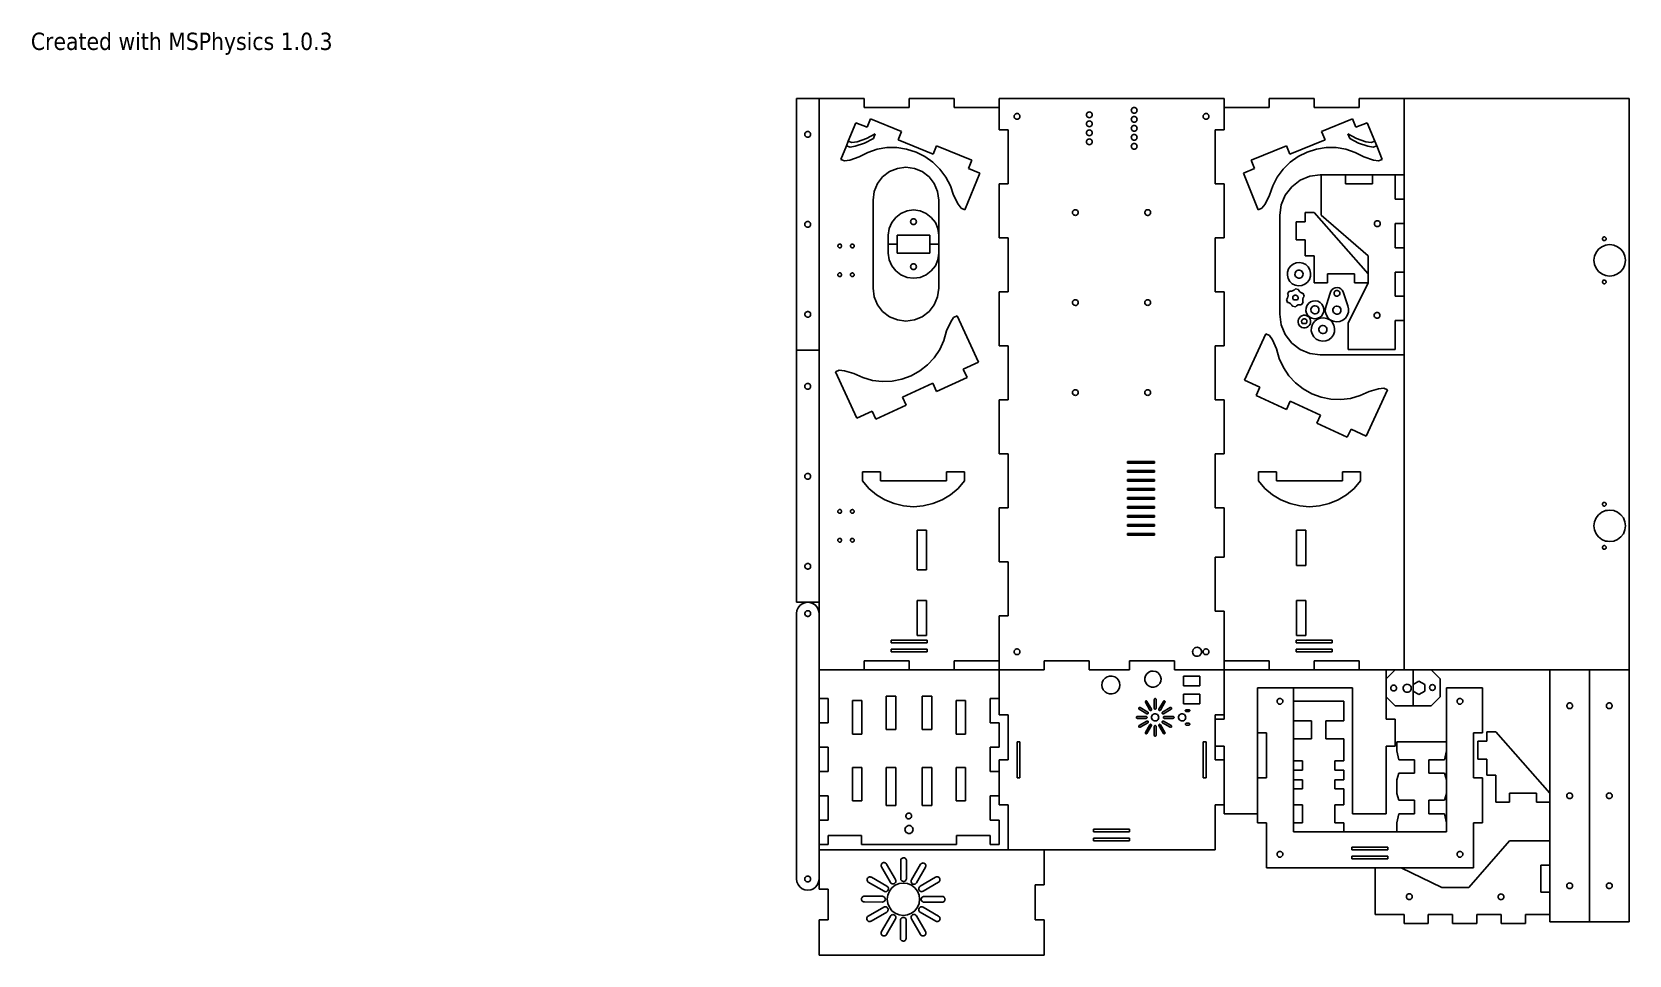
# Model space of a CAD drawing. Extents: x -1190 to 585, y -476 to 550.
import ezdxf

# ---------------------------------------------------------------- set-up
doc = ezdxf.new("R2010")
doc.units = 0
doc.layers.get('0').update_dxf_attribs({"linetype": 'CONTINUOUS'})
doc.styles.add('TAHOMA', font='Tahoma')

msp = doc.modelspace()

# ---------------------------------------------------------------- texts
at = {"color": 205, "insert": (-1190.9, 524.5), "char_height": 19.207, "attachment_point": 7, "style": 'TAHOMA'}
msp.add_mtext('Created with MSPhysics 1.0.3', dxfattribs=at)

# ---------------------------------------------------------------- linework, layer by layer
for p, q in [((-340.2, 476.2), (-340.2, 196.2)), ((-315.2, 476.2), (-340.2, 476.2)), ((-315.2, 476.2), (-315.2, 196.2)), ((-265.2, 476.2), (-315.2, 476.2)), ((-265.2, 476.2), (-265.2, 466.2)), ((-215.2, 466.2), (-265.2, 466.2)), ((-215.2, 476.2), (-215.2, 466.2)), ((-165.2, 476.2), (-215.2, 476.2)), ((-165.2, 476.2), (-165.2, 466.2)), ((-115.2, 466.2), (-165.2, 466.2)), ((134.8, 476.2), (-115.2, 476.2)), ((-115.2, 466.2), (-115.2, 476.2)), ((-115.2, 441.2), (-115.2, 466.2)), ((31.8, 462.9), (32, 463.7)), ((32, 462), (31.8, 462.9)), ((32, 463.7), (32.3, 464.5)), ((32.3, 461.3), (32, 462)), ((32.3, 464.5), (32.8, 465.1)), ((32.8, 465.1), (33.4, 465.6)), ((33.4, 465.6), (34.2, 465.9)), ((34.2, 465.9), (35, 466.1)), ((35, 466.1), (35.9, 465.9)), ((35.9, 465.9), (36.6, 465.6)), ((36.6, 465.6), (37.3, 465.1)), ((37.3, 465.1), (37.8, 464.5)), ((37.8, 464.5), (38.1, 463.7)), ((38.1, 462), (37.8, 461.3)), ((38.1, 463.7), (38.2, 462.9)), ((38.2, 462.9), (38.1, 462)), ((134.8, 466.2), (134.8, 476.2)), ((134.8, 466.2), (184.8, 466.2)), ((134.8, 441.2), (134.8, 466.2)), ((184.8, 476.2), (184.8, 466.2)), ((184.8, 476.2), (234.8, 476.2)), ((234.8, 476.2), (234.8, 466.2)), ((234.8, 466.2), (284.8, 466.2)), ((284.8, 476.2), (334.8, 476.2)), ((284.8, 476.2), (284.8, 466.2)), ((334.8, 391.2), (334.8, 476.2)), ((334.8, 476.2), (584.8, 476.2)), ((584.8, 476.2), (584.8, -158.8)), ((-282.7, 428.7), (-274.4, 449.1)), ((-274.4, 449.1), (-261.8, 444)), ((-261.8, 444), (-258, 453.3)), ((-258, 453.3), (-223.6, 439.3)), ((-98.3, 456.7), (-98.4, 456.2)), ((-98.4, 456.2), (-98.3, 455.6)), ((-98.2, 457.1), (-98.3, 456.7)), ((-98.3, 455.6), (-98.2, 455.2)), ((-98, 457.6), (-98.2, 457.1)), ((-98.2, 455.2), (-98, 454.7)), ((-97.8, 458), (-98, 457.6)), ((-98, 454.7), (-97.8, 454.3)), ((-97.4, 458.4), (-97.8, 458)), ((-97.8, 454.3), (-97.4, 453.9)), ((-97.1, 458.7), (-97.4, 458.4)), ((-97.4, 453.9), (-97.1, 453.6)), ((-96.6, 459), (-97.1, 458.7)), ((-97.1, 453.6), (-96.6, 453.3)), ((-96.2, 459.2), (-96.6, 459)), ((-96.6, 453.3), (-96.2, 453.1)), ((-95.7, 459.3), (-96.2, 459.2)), ((-96.2, 453.1), (-95.7, 453)), ((-95.2, 459.4), (-95.7, 459.3)), ((-95.7, 453), (-95.2, 453)), ((-94.7, 459.3), (-95.2, 459.4)), ((-95.2, 453), (-94.7, 453)), ((-94.2, 459.2), (-94.7, 459.3)), ((-94.7, 453), (-94.2, 453.1)), ((-93.7, 459), (-94.2, 459.2)), ((-94.2, 453.1), (-93.7, 453.3)), ((-93.3, 458.7), (-93.7, 459)), ((-93.7, 453.3), (-93.3, 453.6)), ((-92.9, 458.4), (-93.3, 458.7)), ((-93.3, 453.6), (-92.9, 453.9)), ((-92.6, 458), (-92.9, 458.4)), ((-92.9, 453.9), (-92.6, 454.3)), ((-92.3, 457.6), (-92.6, 458)), ((-92.6, 454.3), (-92.3, 454.7)), ((-92.1, 457.1), (-92.3, 457.6)), ((-92.3, 454.7), (-92.1, 455.2)), ((-92, 456.7), (-92.1, 457.1)), ((-92.1, 455.2), (-92, 455.6)), ((-92, 456.2), (-92, 456.7)), ((-92, 455.6), (-92, 456.2)), ((-18, 457.9), (-17.9, 458.8)), ((-17.9, 457.1), (-18, 457.9)), ((-18, 447.9), (-17.9, 448.8)), ((-17.9, 447.1), (-18, 447.9)), ((-17.9, 458.8), (-17.6, 459.5)), ((-17.6, 456.3), (-17.9, 457.1)), ((-17.9, 448.8), (-17.6, 449.5)), ((-17.6, 446.3), (-17.9, 447.1)), ((-17.6, 459.5), (-17.1, 460.2)), ((-17.1, 455.7), (-17.6, 456.3)), ((-17.6, 449.5), (-17.1, 450.2)), ((-17.1, 445.7), (-17.6, 446.3)), ((-17.1, 460.2), (-16.4, 460.7)), ((-16.4, 455.2), (-17.1, 455.7)), ((-17.1, 450.2), (-16.4, 450.7)), ((-16.4, 445.2), (-17.1, 445.7)), ((-16.4, 460.7), (-15.7, 461)), ((-15.7, 454.8), (-16.4, 455.2)), ((-16.4, 450.7), (-15.7, 451)), ((-15.7, 444.8), (-16.4, 445.2)), ((-15.7, 461), (-14.8, 461.1)), ((-14.8, 454.7), (-15.7, 454.8)), ((-15.7, 451), (-14.8, 451.1)), ((-14.8, 444.7), (-15.7, 444.8)), ((-14.8, 461.1), (-14, 461)), ((-14, 454.8), (-14.8, 454.7)), ((-14.8, 451.1), (-14, 451)), ((-14, 444.8), (-14.8, 444.7)), ((-14, 461), (-13.2, 460.7)), ((-13.2, 455.2), (-14, 454.8)), ((-14, 451), (-13.2, 450.7)), ((-13.2, 445.2), (-14, 444.8)), ((-13.2, 460.7), (-12.6, 460.2)), ((-12.6, 455.7), (-13.2, 455.2)), ((-13.2, 450.7), (-12.6, 450.2)), ((-12.6, 445.7), (-13.2, 445.2)), ((-12.6, 460.2), (-12.1, 459.5)), ((-12.1, 456.3), (-12.6, 455.7)), ((-12.6, 450.2), (-12.1, 449.5)), ((-12.1, 446.3), (-12.6, 445.7)), ((-12.1, 459.5), (-11.7, 458.8)), ((-11.7, 457.1), (-12.1, 456.3)), ((-12.1, 449.5), (-11.7, 448.8)), ((-11.7, 447.1), (-12.1, 446.3)), ((-11.7, 458.8), (-11.6, 457.9)), ((-11.6, 457.9), (-11.7, 457.1)), ((-11.7, 448.8), (-11.6, 447.9)), ((-11.6, 447.9), (-11.7, 447.1)), ((31.8, 452.9), (32, 453.7)), ((32, 452), (31.8, 452.9)), ((31.8, 442.9), (32, 443.7)), ((32, 453.7), (32.3, 454.5)), ((32.3, 451.3), (32, 452)), ((32, 443.7), (32.3, 444.5)), ((32.8, 460.6), (32.3, 461.3)), ((32.3, 454.5), (32.8, 455.1)), ((32.8, 450.6), (32.3, 451.3)), ((32.3, 444.5), (32.8, 445.1)), ((33.4, 460.1), (32.8, 460.6)), ((32.8, 455.1), (33.4, 455.6)), ((33.4, 450.1), (32.8, 450.6)), ((32.8, 445.1), (33.4, 445.6)), ((34.2, 459.8), (33.4, 460.1)), ((33.4, 455.6), (34.2, 455.9)), ((34.2, 449.8), (33.4, 450.1)), ((33.4, 445.6), (34.2, 445.9)), ((35, 459.7), (34.2, 459.8)), ((34.2, 455.9), (35, 456.1)), ((35, 449.7), (34.2, 449.8)), ((34.2, 445.9), (35, 446.1)), ((35.9, 459.8), (35, 459.7)), ((35, 456.1), (35.9, 455.9)), ((35.9, 449.8), (35, 449.7)), ((35, 446.1), (35.9, 445.9)), ((36.6, 460.1), (35.9, 459.8)), ((35.9, 455.9), (36.6, 455.6)), ((36.6, 450.1), (35.9, 449.8)), ((35.9, 445.9), (36.6, 445.6)), ((37.3, 460.6), (36.6, 460.1)), ((36.6, 455.6), (37.3, 455.1)), ((37.3, 450.6), (36.6, 450.1)), ((36.6, 445.6), (37.3, 445.1)), ((37.8, 461.3), (37.3, 460.6)), ((37.3, 455.1), (37.8, 454.5)), ((37.8, 451.3), (37.3, 450.6)), ((37.3, 445.1), (37.8, 444.5)), ((37.8, 454.5), (38.1, 453.7)), ((38.1, 452), (37.8, 451.3)), ((37.8, 444.5), (38.1, 443.7)), ((38.1, 453.7), (38.2, 452.9)), ((38.2, 452.9), (38.1, 452)), ((38.1, 443.7), (38.2, 442.9)), ((111.7, 456.7), (111.6, 456.2)), ((111.6, 456.2), (111.7, 455.6)), ((111.8, 457.1), (111.7, 456.7)), ((111.7, 455.6), (111.8, 455.2)), ((112, 457.6), (111.8, 457.1)), ((111.8, 455.2), (112, 454.7)), ((112.2, 458), (112, 457.6)), ((112, 454.7), (112.2, 454.3)), ((112.6, 458.4), (112.2, 458)), ((112.2, 454.3), (112.6, 453.9)), ((112.9, 458.7), (112.6, 458.4)), ((112.6, 453.9), (112.9, 453.6)), ((113.4, 459), (112.9, 458.7)), ((112.9, 453.6), (113.4, 453.3)), ((113.8, 459.2), (113.4, 459)), ((113.4, 453.3), (113.8, 453.1)), ((114.3, 459.3), (113.8, 459.2)), ((113.8, 453.1), (114.3, 453)), ((114.8, 459.4), (114.3, 459.3)), ((114.3, 453), (114.8, 453)), ((115.3, 459.3), (114.8, 459.4)), ((114.8, 453), (115.3, 453)), ((115.8, 459.2), (115.3, 459.3)), ((115.3, 453), (115.8, 453.1)), ((116.3, 459), (115.8, 459.2)), ((115.8, 453.1), (116.3, 453.3)), ((116.7, 458.7), (116.3, 459)), ((116.3, 453.3), (116.7, 453.6)), ((117.1, 458.4), (116.7, 458.7)), ((116.7, 453.6), (117.1, 453.9)), ((117.4, 458), (117.1, 458.4)), ((117.1, 453.9), (117.4, 454.3)), ((117.7, 457.6), (117.4, 458)), ((117.4, 454.3), (117.7, 454.7)), ((117.9, 457.1), (117.7, 457.6)), ((117.7, 454.7), (117.9, 455.2)), ((118, 456.7), (117.9, 457.1)), ((117.9, 455.2), (118, 455.6)), ((118, 456.2), (118, 456.7)), ((118, 455.6), (118, 456.2)), ((277.7, 453.3), (243.2, 439.3)), ((281.4, 444), (277.7, 453.3)), ((294, 449.1), (281.4, 444)), ((302.3, 428.7), (294, 449.1)), ((-330.9, 436.2), (-330.8, 437)), ((-330.8, 435.3), (-330.9, 436.2)), ((-330.8, 437), (-330.5, 437.8)), ((-330.5, 434.6), (-330.8, 435.3)), ((-330.5, 437.8), (-329.9, 438.4)), ((-329.9, 433.9), (-330.5, 434.6)), ((-329.9, 438.4), (-329.3, 438.9)), ((-329.3, 433.4), (-329.9, 433.9)), ((-329.3, 438.9), (-328.5, 439.2)), ((-328.5, 433.1), (-329.3, 433.4)), ((-328.5, 439.2), (-327.7, 439.4)), ((-327.7, 433), (-328.5, 433.1)), ((-327.7, 439.4), (-326.9, 439.2)), ((-326.9, 433.1), (-327.7, 433)), ((-326.9, 439.2), (-326.1, 438.9)), ((-326.1, 433.4), (-326.9, 433.1)), ((-326.1, 438.9), (-325.4, 438.4)), ((-325.4, 433.9), (-326.1, 433.4)), ((-325.4, 438.4), (-324.9, 437.8)), ((-324.9, 434.6), (-325.4, 433.9)), ((-324.9, 437.8), (-324.6, 437)), ((-324.6, 435.3), (-324.9, 434.6)), ((-324.6, 437), (-324.5, 436.2)), ((-324.5, 436.2), (-324.6, 435.3)), ((-284.7, 423.6), (-282.7, 428.7)), ((-278.6, 427.1), (-282.7, 428.7)), ((-272.8, 428), (-278.6, 427.1)), ((-264.5, 426.4), (-274.9, 422.9)), ((-262.4, 431.5), (-272.8, 428)), ((-254.7, 431.5), (-264.5, 426.4)), ((-252.7, 436.6), (-262.4, 431.5)), ((-252.7, 436.6), (-254.7, 431.5)), ((-227.4, 430), (-223.6, 439.3)), ((-227.4, 430), (-188.3, 414.2)), ((-105.2, 441.2), (-115.2, 441.2)), ((-105.2, 381.2), (-105.2, 441.2)), ((-18, 437.9), (-17.9, 438.8)), ((-17.9, 437.1), (-18, 437.9)), ((-18, 427.9), (-17.9, 428.8)), ((-17.9, 427.1), (-18, 427.9)), ((-17.9, 438.8), (-17.6, 439.5)), ((-17.6, 436.3), (-17.9, 437.1)), ((-17.9, 428.8), (-17.6, 429.5)), ((-17.6, 426.3), (-17.9, 427.1)), ((-17.6, 439.5), (-17.1, 440.2)), ((-17.1, 435.7), (-17.6, 436.3)), ((-17.6, 429.5), (-17.1, 430.2)), ((-17.1, 425.7), (-17.6, 426.3)), ((-17.1, 440.2), (-16.4, 440.7)), ((-16.4, 435.2), (-17.1, 435.7)), ((-17.1, 430.2), (-16.4, 430.7)), ((-16.4, 440.7), (-15.7, 441)), ((-15.7, 434.8), (-16.4, 435.2)), ((-16.4, 430.7), (-15.7, 431)), ((-15.7, 441), (-14.8, 441.1)), ((-14.8, 434.7), (-15.7, 434.8)), ((-15.7, 431), (-14.8, 431.1)), ((-14.8, 441.1), (-14, 441)), ((-14, 434.8), (-14.8, 434.7)), ((-14.8, 431.1), (-14, 431)), ((-14, 441), (-13.2, 440.7)), ((-13.2, 435.2), (-14, 434.8)), ((-14, 431), (-13.2, 430.7)), ((-13.2, 440.7), (-12.6, 440.2)), ((-12.6, 435.7), (-13.2, 435.2)), ((-13.2, 430.7), (-12.6, 430.2)), ((-12.6, 440.2), (-12.1, 439.5)), ((-12.1, 436.3), (-12.6, 435.7)), ((-12.6, 430.2), (-12.1, 429.5)), ((-12.1, 426.3), (-12.6, 425.7)), ((-12.1, 439.5), (-11.7, 438.8)), ((-11.7, 437.1), (-12.1, 436.3)), ((-12.1, 429.5), (-11.7, 428.8)), ((-11.7, 427.1), (-12.1, 426.3)), ((-11.7, 438.8), (-11.6, 437.9)), ((-11.6, 437.9), (-11.7, 437.1)), ((-11.7, 428.8), (-11.6, 427.9)), ((-11.6, 427.9), (-11.7, 427.1)), ((32, 442), (31.8, 442.9)), ((31.8, 432.9), (32, 433.7)), ((32, 432), (31.8, 432.9)), ((32.3, 441.3), (32, 442)), ((32, 433.7), (32.3, 434.5)), ((32.3, 431.3), (32, 432)), ((32.8, 440.6), (32.3, 441.3)), ((32.3, 434.5), (32.8, 435.1)), ((32.8, 430.6), (32.3, 431.3)), ((33.4, 440.1), (32.8, 440.6)), ((32.8, 435.1), (33.4, 435.6)), ((33.4, 430.1), (32.8, 430.6)), ((34.2, 439.8), (33.4, 440.1)), ((33.4, 435.6), (34.2, 435.9)), ((34.2, 429.8), (33.4, 430.1)), ((33.4, 425.6), (34.2, 425.9)), ((35, 439.7), (34.2, 439.8)), ((34.2, 435.9), (35, 436.1)), ((35, 429.7), (34.2, 429.8)), ((34.2, 425.9), (35, 426.1)), ((35.9, 439.8), (35, 439.7)), ((35, 436.1), (35.9, 435.9)), ((35.9, 429.8), (35, 429.7)), ((35, 426.1), (35.9, 425.9)), ((36.6, 440.1), (35.9, 439.8)), ((35.9, 435.9), (36.6, 435.6)), ((36.6, 430.1), (35.9, 429.8)), ((35.9, 425.9), (36.6, 425.6)), ((37.3, 440.6), (36.6, 440.1)), ((36.6, 435.6), (37.3, 435.1)), ((37.3, 430.6), (36.6, 430.1)), ((37.8, 441.3), (37.3, 440.6)), ((37.3, 435.1), (37.8, 434.5)), ((37.8, 431.3), (37.3, 430.6)), ((38.1, 442), (37.8, 441.3)), ((37.8, 434.5), (38.1, 433.7)), ((38.1, 432), (37.8, 431.3)), ((38.2, 442.9), (38.1, 442)), ((38.1, 433.7), (38.2, 432.9)), ((38.2, 432.9), (38.1, 432)), ((124.8, 441.2), (134.8, 441.2)), ((124.8, 381.2), (124.8, 441.2)), ((247, 430), (207.9, 414.2)), ((247, 430), (243.2, 439.3)), ((272.3, 436.6), (274.4, 431.5)), ((272.3, 436.6), (282.1, 431.5)), ((274.4, 431.5), (284.1, 426.4)), ((282.1, 431.5), (292.5, 428)), ((284.1, 426.4), (294.6, 422.9)), ((292.5, 428), (298.3, 427.1)), ((298.3, 427.1), (302.3, 428.7)), ((304.4, 423.6), (302.3, 428.7)), ((-291, 408.3), (-284.7, 423.6)), ((-286.9, 406.7), (-291, 408.3)), ((-280.7, 422), (-284.7, 423.6)), ((-270.7, 411.1), (-281.1, 407.6)), ((-274.9, 422.9), (-280.7, 422)), ((-261, 416.1), (-270.7, 411.1)), ((-261, 416.1), (-250.5, 419.6)), ((-250.5, 419.6), (-239.7, 421.4)), ((-239.7, 421.4), (-228.7, 421.5)), ((-228.7, 421.5), (-217.9, 419.8)), ((-217.9, 419.8), (-207.4, 416.5)), ((-197.6, 411.6), (-207.4, 416.5)), ((-188.6, 405.2), (-197.6, 411.6)), ((-188.3, 414.2), (-184.5, 423.4)), ((-184.5, 423.4), (-145.4, 407.6)), ((-16.4, 425.2), (-17.1, 425.7)), ((-15.7, 424.8), (-16.4, 425.2)), ((-14.8, 424.7), (-15.7, 424.8)), ((-14, 424.8), (-14.8, 424.7)), ((-13.2, 425.2), (-14, 424.8)), ((-12.6, 425.7), (-13.2, 425.2)), ((31.8, 422.9), (32, 423.7)), ((32, 422), (31.8, 422.9)), ((32, 423.7), (32.3, 424.5)), ((32.3, 421.3), (32, 422)), ((32.3, 424.5), (32.8, 425.1)), ((32.8, 420.6), (32.3, 421.3)), ((32.8, 425.1), (33.4, 425.6)), ((33.4, 420.1), (32.8, 420.6)), ((34.2, 419.8), (33.4, 420.1)), ((35, 419.7), (34.2, 419.8)), ((35.9, 419.8), (35, 419.7)), ((36.6, 420.1), (35.9, 419.8)), ((36.6, 425.6), (37.3, 425.1)), ((37.3, 420.6), (36.6, 420.1)), ((37.3, 425.1), (37.8, 424.5)), ((37.8, 421.3), (37.3, 420.6)), ((37.8, 424.5), (38.1, 423.7)), ((38.1, 422), (37.8, 421.3)), ((38.1, 423.7), (38.2, 422.9)), ((38.2, 422.9), (38.1, 422)), ((204.2, 423.4), (165.1, 407.6)), ((207.9, 414.2), (204.2, 423.4)), ((208.3, 405.2), (217.2, 411.6)), ((217.2, 411.6), (227, 416.5)), ((237.5, 419.8), (227, 416.5)), ((248.4, 421.5), (237.5, 419.8)), ((259.3, 421.4), (248.4, 421.5)), ((270.2, 419.6), (259.3, 421.4)), ((280.6, 416.1), (270.2, 419.6)), ((280.6, 416.1), (290.3, 411.1)), ((290.3, 411.1), (300.8, 407.6)), ((294.6, 422.9), (300.4, 422)), ((300.4, 422), (304.4, 423.6)), ((310.6, 408.3), (304.4, 423.6)), ((306.6, 406.7), (310.6, 408.3)), ((-281.1, 407.6), (-286.9, 406.7)), ((-236.9, 394.8), (-244.5, 389)), ((-228.1, 398.4), (-236.9, 394.8)), ((-218.7, 399.7), (-228.1, 398.4)), ((-209.2, 398.4), (-218.7, 399.7)), ((-200.4, 394.8), (-209.2, 398.4)), ((-192.9, 389), (-200.4, 394.8)), ((-180.8, 397.5), (-188.6, 405.2)), ((-174.3, 388.7), (-180.8, 397.5)), ((-153.2, 352.4), (-136.6, 393.2)), ((-149.2, 398.3), (-145.4, 407.6)), ((-149.2, 398.3), (-136.6, 393.2)), ((168.8, 398.3), (156.3, 393.2)), ((172.8, 352.4), (156.3, 393.2)), ((168.8, 398.3), (165.1, 407.6)), ((193.9, 388.7), (200.4, 397.5)), ((200.4, 397.5), (208.3, 405.2)), ((241.8, 391.2), (230.2, 389.6)), ((242.8, 391.2), (241.8, 391.2)), ((242.8, 391.2), (242.8, 346.2)), ((269.8, 391.2), (242.8, 391.2)), ((269.8, 391.2), (269.8, 381.2)), ((299.8, 391.2), (269.8, 391.2)), ((299.8, 381.2), (299.8, 391.2)), ((324.8, 391.2), (299.8, 391.2)), ((300.8, 407.6), (306.6, 406.7)), ((334.8, 391.2), (324.8, 391.2)), ((324.8, 364.2), (324.8, 391.2)), ((334.8, 364.2), (334.8, 391.2)), ((-250.3, 381.4), (-253.9, 372.6)), ((-244.5, 389), (-250.3, 381.4)), ((-187.1, 381.4), (-192.9, 389)), ((-183.4, 372.6), (-187.1, 381.4)), ((-169.2, 378.9), (-174.3, 388.7)), ((-169.2, 378.9), (-165.8, 368.5)), ((-115.2, 381.2), (-105.2, 381.2)), ((-115.2, 381.2), (-115.2, 321.2)), ((134.8, 381.2), (124.8, 381.2)), ((134.8, 381.2), (134.8, 321.2)), ((188.9, 378.9), (185.4, 368.5)), ((188.9, 378.9), (193.9, 388.7)), ((210, 378), (202.8, 368.7)), ((219.3, 385.1), (210, 378)), ((230.2, 389.6), (219.3, 385.1)), ((269.8, 381.2), (299.8, 381.2)), ((-253.9, 372.6), (-255.2, 363.2)), ((-255.2, 363.2), (-255.2, 265.2)), ((-182.2, 363.2), (-183.4, 372.6)), ((-182.2, 324.2), (-182.2, 363.2)), ((-165.8, 368.5), (-160.7, 358.7)), ((-160.7, 358.7), (-157.2, 354)), ((180.4, 358.7), (176.9, 354)), ((185.4, 368.5), (180.4, 358.7)), ((198.4, 357.8), (196.8, 346.2)), ((202.8, 368.7), (198.4, 357.8)), ((324.8, 364.2), (334.8, 364.2)), ((334.8, 337.2), (334.8, 364.2)), ((-330.8, 337), (-330.4, 337.8)), ((-330.4, 337.8), (-329.9, 338.4)), ((-329.9, 338.4), (-329.3, 338.9)), ((-329.3, 338.9), (-328.5, 339.2)), ((-328.5, 339.2), (-327.7, 339.4)), ((-327.7, 339.4), (-326.8, 339.2)), ((-326.8, 339.2), (-326.1, 338.9)), ((-326.1, 338.9), (-325.4, 338.4)), ((-325.4, 338.4), (-324.9, 337.7)), ((-324.9, 337.7), (-324.6, 337)), ((-237.2, 331.4), (-234.4, 338.2)), ((-234.4, 338.2), (-230, 343.9)), ((-230, 343.9), (-224.2, 348.4)), ((-224.2, 348.4), (-217.4, 351.2)), ((-217.4, 351.2), (-210.2, 352.2)), ((-213.3, 340), (-213.4, 339.2)), ((-213.4, 339.2), (-213.3, 338.3)), ((-213, 340.8), (-213.3, 340)), ((-213.3, 338.3), (-213, 337.6)), ((-212.4, 341.4), (-213, 340.8)), ((-213, 337.6), (-212.4, 336.9)), ((-211.8, 341.9), (-212.4, 341.4)), ((-211, 342.2), (-211.8, 341.9)), ((-210.2, 342.4), (-211, 342.2)), ((-210.2, 352.2), (-202.9, 351.2)), ((-209.4, 342.2), (-210.2, 342.4)), ((-208.6, 341.9), (-209.4, 342.2)), ((-207.9, 341.4), (-208.6, 341.9)), ((-207.4, 340.8), (-207.9, 341.4)), ((-207.9, 336.9), (-207.4, 337.6)), ((-207.1, 340), (-207.4, 340.8)), ((-207.4, 337.6), (-207.1, 338.3)), ((-207, 339.2), (-207.1, 340)), ((-207.1, 338.3), (-207, 339.2)), ((-202.9, 351.2), (-196.2, 348.4)), ((-196.2, 348.4), (-190.4, 343.9)), ((-190.4, 343.9), (-185.9, 338.2)), ((-185.9, 338.2), (-183.1, 331.4)), ((-157.2, 354), (-153.2, 352.4)), ((-33.6, 349.2), (-33.4, 350.1)), ((-33.4, 348.4), (-33.6, 349.2)), ((-33.4, 350.1), (-33.1, 350.8)), ((-33.1, 347.7), (-33.4, 348.4)), ((-33.1, 350.8), (-32.6, 351.5)), ((-32.6, 347), (-33.1, 347.7)), ((-32.6, 351.5), (-32, 352)), ((-32, 346.5), (-32.6, 347)), ((-32, 352), (-31.2, 352.3)), ((-31.2, 346.2), (-32, 346.5)), ((-31.2, 352.3), (-30.4, 352.4)), ((-30.4, 346.1), (-31.2, 346.2)), ((-30.4, 352.4), (-29.6, 352.3)), ((-29.6, 346.2), (-30.4, 346.1)), ((-29.6, 352.3), (-28.8, 352)), ((-28.8, 346.5), (-29.6, 346.2)), ((-28.8, 352), (-28.1, 351.5)), ((-28.1, 347), (-28.8, 346.5)), ((-28.1, 351.5), (-27.6, 350.8)), ((-27.6, 347.7), (-28.1, 347)), ((-27.6, 350.8), (-27.3, 350.1)), ((-27.3, 348.4), (-27.6, 347.7)), ((-27.3, 350.1), (-27.2, 349.2)), ((-27.2, 349.2), (-27.3, 348.4)), ((46.8, 349.7), (47.1, 350.5)), ((46.8, 348.8), (46.8, 349.7)), ((47.1, 348), (46.8, 348.8)), ((47.1, 350.5), (47.5, 351.2)), ((47.5, 347.3), (47.1, 348)), ((47.5, 351.2), (48.1, 351.8)), ((48.1, 346.7), (47.5, 347.3)), ((48.1, 351.8), (48.8, 352.2)), ((48.8, 346.3), (48.1, 346.7)), ((48.8, 352.2), (49.6, 352.4)), ((49.6, 346.1), (48.8, 346.3)), ((49.6, 352.4), (50.5, 352.4)), ((50.4, 346.1), (49.6, 346.1)), ((51.2, 346.3), (50.4, 346.1)), ((50.5, 352.4), (51.3, 352.2)), ((52, 346.7), (51.2, 346.3)), ((51.3, 352.2), (52, 351.8)), ((52, 351.8), (52.6, 351.2)), ((52.5, 347.3), (52, 346.7)), ((53, 348), (52.5, 347.3)), ((52.6, 351.2), (53, 350.5)), ((53, 350.5), (53.2, 349.6)), ((53.2, 348.8), (53, 348)), ((53.2, 349.6), (53.2, 348.8)), ((176.9, 354), (172.8, 352.4)), ((196.8, 236.2), (196.8, 346.2)), ((224.8, 338.9), (214.8, 338.9)), ((214.8, 318.9), (214.8, 338.9)), ((234.8, 349.2), (224.8, 349.2)), ((224.8, 338.9), (224.8, 349.2)), ((234.8, 349.2), (294.8, 281.2)), ((242.8, 346.2), (294.8, 301.2)), ((301.9, 336.9), (302, 337.7)), ((302, 337.7), (302.3, 338.5)), ((302.3, 338.5), (302.8, 339.2)), ((302.8, 339.2), (303.5, 339.7)), ((303.5, 339.7), (304.3, 340)), ((304.3, 340), (305.1, 340.1)), ((305.1, 340.1), (305.9, 340)), ((305.9, 340), (306.7, 339.7)), ((306.7, 339.7), (307.4, 339.2)), ((307.4, 339.2), (307.9, 338.5)), ((307.9, 338.5), (308.2, 337.7)), ((308.2, 337.7), (308.3, 336.9)), ((-330.9, 336.2), (-330.8, 337)), ((-330.8, 335.3), (-330.9, 336.2)), ((-330.5, 334.6), (-330.8, 335.3)), ((-330, 333.9), (-330.5, 334.6)), ((-329.3, 333.4), (-330, 333.9)), ((-328.5, 333.1), (-329.3, 333.4)), ((-327.7, 333), (-328.5, 333.1)), ((-326.9, 333.1), (-327.7, 333)), ((-326.1, 333.4), (-326.9, 333.1)), ((-325.4, 333.9), (-326.1, 333.4)), ((-324.9, 334.5), (-325.4, 333.9)), ((-324.6, 335.3), (-324.9, 334.5)), ((-324.6, 337), (-324.5, 336.1)), ((-324.5, 336.1), (-324.6, 335.3)), ((-238.2, 324.2), (-237.2, 331.4)), ((-238.2, 324.2), (-238.2, 314.2)), ((-228.2, 324.2), (-228.2, 314.2)), ((-228.2, 324.2), (-192.2, 324.2)), ((-212.4, 336.9), (-211.8, 336.4)), ((-211.8, 336.4), (-211, 336.1)), ((-211, 336.1), (-210.2, 336)), ((-210.2, 336), (-209.4, 336.1)), ((-209.4, 336.1), (-208.6, 336.4)), ((-208.6, 336.4), (-207.9, 336.9)), ((-192.2, 324.2), (-192.2, 314.2)), ((-183.1, 331.4), (-182.2, 324.2)), ((-182.2, 314.2), (-182.2, 324.2)), ((-105.2, 321.2), (-115.2, 321.2)), ((-105.2, 261.2), (-105.2, 321.2)), ((124.8, 261.2), (124.8, 321.2)), ((134.8, 321.2), (124.8, 321.2)), ((302, 336.1), (301.9, 336.9)), ((302.3, 335.3), (302, 336.1)), ((302.8, 334.6), (302.3, 335.3)), ((303.5, 334.1), (302.8, 334.6)), ((304.3, 333.8), (303.5, 334.1)), ((305.1, 333.7), (304.3, 333.8)), ((305.9, 333.8), (305.1, 333.7)), ((306.7, 334.1), (305.9, 333.8)), ((307.4, 334.6), (306.7, 334.1)), ((307.9, 335.3), (307.4, 334.6)), ((308.2, 336.1), (307.9, 335.3)), ((308.3, 336.9), (308.2, 336.1)), ((324.8, 337.2), (334.8, 337.2)), ((324.8, 310.2), (324.8, 337.2)), ((334.8, 310.2), (334.8, 337.2)), ((555.3, 320.7), (555.2, 320.2)), ((555.2, 320.2), (555.3, 319.6)), ((555.5, 321.2), (555.3, 320.7)), ((555.3, 319.6), (555.5, 319.1)), ((555.8, 321.6), (555.5, 321.2)), ((556.3, 322), (555.8, 321.6)), ((556.8, 322.2), (556.3, 322)), ((557.3, 322.3), (556.8, 322.2)), ((557.9, 322.2), (557.3, 322.3)), ((558.4, 322), (557.9, 322.2)), ((558.8, 321.6), (558.4, 322)), ((559.1, 321.2), (558.8, 321.6)), ((559.3, 320.7), (559.1, 321.2)), ((559.1, 319.1), (559.3, 319.6)), ((559.4, 320.2), (559.3, 320.7)), ((559.3, 319.6), (559.4, 320.2)), ((-294.3, 312.2), (-294.2, 312.7)), ((-294.2, 311.6), (-294.3, 312.2)), ((-294.2, 312.7), (-294, 313.2)), ((-294, 311.1), (-294.2, 311.6)), ((-294, 313.2), (-293.6, 313.7)), ((-293.7, 310.7), (-294, 311.1)), ((-293.2, 310.3), (-293.7, 310.7)), ((-293.6, 313.7), (-293.2, 314)), ((-293.2, 314), (-292.7, 314.2)), ((-292.7, 310.1), (-293.2, 310.3)), ((-292.7, 314.2), (-292.2, 314.3)), ((-292.2, 310.1), (-292.7, 310.1)), ((-292.2, 314.3), (-291.6, 314.2)), ((-291.7, 310.1), (-292.2, 310.1)), ((-291.1, 310.3), (-291.7, 310.1)), ((-291.6, 314.2), (-291.1, 314)), ((-291.1, 314), (-290.7, 313.6)), ((-290.7, 310.6), (-291.1, 310.3)), ((-290.7, 313.6), (-290.4, 313.2)), ((-290.4, 311.1), (-290.7, 310.6)), ((-290.4, 313.2), (-290.1, 312.7)), ((-290.2, 311.6), (-290.4, 311.1)), ((-290.1, 312.1), (-290.2, 311.6)), ((-290.1, 312.7), (-290.1, 312.1)), ((-280.3, 312), (-280.2, 312.6)), ((-280.2, 311.5), (-280.3, 312)), ((-280.2, 312.6), (-280.1, 313.1)), ((-279.9, 311), (-280.2, 311.5)), ((-280.1, 313.1), (-279.8, 313.5)), ((-279.6, 310.6), (-279.9, 311)), ((-279.8, 313.5), (-279.4, 313.9)), ((-279.1, 310.3), (-279.6, 310.6)), ((-279.4, 313.9), (-278.9, 314.1)), ((-278.6, 310.1), (-279.1, 310.3)), ((-278.9, 314.1), (-278.3, 314.2)), ((-278, 310.1), (-278.6, 310.1)), ((-278.3, 314.2), (-277.8, 314.2)), ((-277.5, 310.2), (-278, 310.1)), ((-277.8, 314.2), (-277.3, 314)), ((-277, 310.4), (-277.5, 310.2)), ((-277.3, 314), (-276.8, 313.7)), ((-276.6, 310.8), (-277, 310.4)), ((-276.8, 313.7), (-276.4, 313.3)), ((-276.3, 311.2), (-276.6, 310.8)), ((-276.4, 313.3), (-276.2, 312.8)), ((-276.1, 311.7), (-276.3, 311.2)), ((-276.2, 312.8), (-276.1, 312.3)), ((-276.1, 312.3), (-276.1, 311.7)), ((-228.2, 314.2), (-238.2, 314.2)), ((-238.2, 304.2), (-238.2, 314.2)), ((-237.2, 296.9), (-238.2, 304.2)), ((-228.2, 304.2), (-228.2, 314.2)), ((-192.2, 304.2), (-228.2, 304.2)), ((-192.2, 304.2), (-192.2, 314.2)), ((-182.2, 314.2), (-192.2, 314.2)), ((-182.2, 304.2), (-183.1, 296.9)), ((-182.2, 304.2), (-182.2, 314.2)), ((-182.2, 265.2), (-182.2, 304.2)), ((224.8, 318.9), (214.8, 318.9)), ((224.8, 301.2), (224.8, 318.9)), ((324.8, 310.2), (334.8, 310.2)), ((334.8, 283.2), (334.8, 310.2)), ((548.2, 304.9), (546.4, 300.7)), ((550.9, 308.5), (548.2, 304.9)), ((554.6, 311.3), (550.9, 308.5)), ((557.3, 312.4), (554.6, 311.3)), ((555.5, 319.1), (555.8, 318.7)), ((555.8, 318.7), (556.3, 318.3)), ((556.3, 318.3), (556.8, 318.1)), ((556.8, 318.1), (557.3, 318.1)), ((557.3, 318.1), (557.9, 318.1)), ((558.8, 313.1), (557.3, 312.4)), ((557.9, 318.1), (558.4, 318.3)), ((558.4, 318.3), (558.8, 318.7)), ((558.8, 318.7), (559.1, 319.1)), ((559.3, 313.1), (558.8, 313.1)), ((560.8, 313.3), (559.3, 313.1)), ((563.3, 313.7), (560.8, 313.3)), ((567.8, 313.1), (563.3, 313.7)), ((572.1, 311.3), (567.8, 313.1)), ((575.7, 308.5), (572.1, 311.3)), ((578.5, 304.9), (575.7, 308.5)), ((580.2, 300.7), (578.5, 304.9)), ((-234.4, 290.2), (-237.2, 296.9)), ((-230, 284.4), (-234.4, 290.2)), ((-224.2, 279.9), (-230, 284.4)), ((-213.3, 290), (-213.4, 289.2)), ((-213.4, 289.2), (-213.3, 288.3)), ((-213, 290.8), (-213.3, 290)), ((-213.3, 288.3), (-213, 287.6)), ((-212.4, 291.4), (-213, 290.8)), ((-213, 287.6), (-212.4, 286.9)), ((-211.8, 291.9), (-212.4, 291.4)), ((-212.4, 286.9), (-211.8, 286.4)), ((-211, 292.2), (-211.8, 291.9)), ((-211.8, 286.4), (-211, 286.1)), ((-210.2, 292.4), (-211, 292.2)), ((-211, 286.1), (-210.2, 286)), ((-209.4, 292.2), (-210.2, 292.4)), ((-210.2, 286), (-209.4, 286.1)), ((-208.6, 291.9), (-209.4, 292.2)), ((-209.4, 286.1), (-208.6, 286.4)), ((-207.9, 291.4), (-208.6, 291.9)), ((-208.6, 286.4), (-207.9, 286.9)), ((-207.4, 290.8), (-207.9, 291.4)), ((-207.9, 286.9), (-207.4, 287.6)), ((-207.1, 290), (-207.4, 290.8)), ((-207.4, 287.6), (-207.1, 288.3)), ((-207, 289.2), (-207.1, 290)), ((-207.1, 288.3), (-207, 289.2)), ((-190.4, 284.4), (-196.2, 279.9)), ((-185.9, 290.2), (-190.4, 284.4)), ((-183.1, 296.9), (-185.9, 290.2)), ((205.3, 283.2), (206.5, 286.8)), ((206.5, 286.8), (208.6, 289.8)), ((208.6, 289.8), (211.5, 292.1)), ((211.5, 292.1), (215, 293.5)), ((215, 284.1), (214.2, 283.1)), ((215, 293.5), (218.7, 293.8)), ((216, 284.8), (215, 284.1)), ((217.2, 285.3), (216, 284.8)), ((218.5, 285.3), (217.2, 285.3)), ((219.8, 285), (218.5, 285.3)), ((218.7, 293.8), (222.3, 293.1)), ((220.9, 284.4), (219.8, 285)), ((221.8, 283.4), (220.9, 284.4)), ((222.3, 293.1), (225.6, 291.4)), ((234.8, 301.2), (224.8, 301.2)), ((225.6, 291.4), (228.3, 288.9)), ((228.3, 288.9), (230.1, 285.7)), ((230.1, 285.7), (231, 282.1)), ((234.8, 271.2), (234.8, 301.2)), ((294.8, 301.2), (294.8, 281.2)), ((546.4, 300.7), (545.8, 296.2)), ((545.8, 296.2), (546.4, 291.6)), ((546.4, 291.6), (548.2, 287.4)), ((548.2, 287.4), (550.9, 283.8)), ((575.7, 283.8), (578.5, 287.4)), ((578.5, 287.4), (580.2, 291.6)), ((580.8, 296.2), (580.2, 300.7)), ((580.2, 291.6), (580.8, 296.2)), ((-294.3, 280.2), (-294.2, 280.7)), ((-294.2, 279.6), (-294.3, 280.2)), ((-294.2, 280.7), (-294, 281.2)), ((-294, 279.1), (-294.2, 279.6)), ((-294, 281.2), (-293.6, 281.7)), ((-293.7, 278.7), (-294, 279.1)), ((-293.2, 278.3), (-293.7, 278.7)), ((-293.6, 281.7), (-293.2, 282)), ((-293.2, 282), (-292.7, 282.2)), ((-292.7, 278.1), (-293.2, 278.3)), ((-292.7, 282.2), (-292.2, 282.3)), ((-292.2, 278.1), (-292.7, 278.1)), ((-292.2, 282.3), (-291.6, 282.2)), ((-291.7, 278.1), (-292.2, 278.1)), ((-291.1, 278.3), (-291.7, 278.1)), ((-291.6, 282.2), (-291.1, 282)), ((-291.1, 282), (-290.7, 281.6)), ((-290.7, 278.6), (-291.1, 278.3)), ((-290.7, 281.6), (-290.4, 281.2)), ((-290.4, 279.1), (-290.7, 278.6)), ((-290.4, 281.2), (-290.1, 280.7)), ((-290.2, 279.6), (-290.4, 279.1)), ((-290.1, 280.1), (-290.2, 279.6)), ((-290.1, 280.7), (-290.1, 280.1)), ((-280.3, 280), (-280.2, 280.6)), ((-280.2, 279.5), (-280.3, 280)), ((-280.2, 280.6), (-280.1, 281.1)), ((-279.9, 279), (-280.2, 279.5)), ((-280.1, 281.1), (-279.8, 281.5)), ((-279.6, 278.6), (-279.9, 279)), ((-279.8, 281.5), (-279.4, 281.9)), ((-279.1, 278.3), (-279.6, 278.6)), ((-279.4, 281.9), (-278.9, 282.1)), ((-278.6, 278.1), (-279.1, 278.3)), ((-278.9, 282.1), (-278.3, 282.2)), ((-278.6, 278.1), (-278, 278.1)), ((-277.8, 282.2), (-278.3, 282.2)), ((-277.5, 278.2), (-278, 278.1)), ((-277.8, 282.2), (-277.3, 282)), ((-277, 278.4), (-277.5, 278.2)), ((-277.3, 282), (-276.8, 281.7)), ((-276.6, 278.8), (-277, 278.4)), ((-276.8, 281.7), (-276.4, 281.3)), ((-276.3, 279.2), (-276.6, 278.8)), ((-276.4, 281.3), (-276.2, 280.8)), ((-276.1, 279.7), (-276.3, 279.2)), ((-276.2, 280.8), (-276.1, 280.3)), ((-276.1, 280.3), (-276.1, 279.7)), ((-217.4, 277.1), (-224.2, 279.9)), ((-210.2, 276.2), (-217.4, 277.1)), ((-202.9, 277.1), (-210.2, 276.2)), ((-196.2, 279.9), (-202.9, 277.1)), ((205.2, 279.6), (205.3, 283.2)), ((206, 276), (205.2, 279.6)), ((207.9, 272.8), (206, 276)), ((210.6, 270.2), (207.9, 272.8)), ((213.9, 268.5), (210.6, 270.2)), ((213.7, 281.9), (213.6, 280.6)), ((213.6, 280.6), (213.8, 279.4)), ((214.2, 283.1), (213.7, 281.9)), ((213.8, 279.4), (214.4, 278.2)), ((217.5, 267.8), (213.9, 268.5)), ((214.4, 278.2), (215.3, 277.3)), ((215.3, 277.3), (216.4, 276.7)), ((216.4, 276.7), (217.7, 276.4)), ((221.2, 268.2), (217.5, 267.8)), ((217.7, 276.4), (218.9, 276.4)), ((218.9, 276.4), (220.1, 276.8)), ((220.1, 276.8), (221.2, 277.6)), ((221.2, 277.6), (222, 278.6)), ((224.6, 269.6), (221.2, 268.2)), ((222.3, 282.3), (221.8, 283.4)), ((222, 278.6), (222.5, 279.8)), ((222.6, 281), (222.3, 282.3)), ((222.5, 279.8), (222.6, 281)), ((227.5, 271.9), (224.6, 269.6)), ((229.7, 274.9), (227.5, 271.9)), ((230.9, 278.4), (229.7, 274.9)), ((231, 282.1), (230.9, 278.4)), ((234.8, 271.2), (249.8, 271.2)), ((279.8, 281.2), (249.8, 281.2)), ((249.8, 281.2), (249.8, 271.2)), ((294.8, 271.2), (272.8, 226.2)), ((279.8, 281.2), (279.8, 271.2)), ((294.8, 271.2), (279.8, 271.2)), ((294.8, 281.2), (294.8, 271.2)), ((324.8, 256.2), (324.8, 283.2)), ((324.8, 283.2), (334.8, 283.2)), ((334.8, 256.2), (334.8, 283.2)), ((550.9, 283.8), (554.6, 281)), ((554.6, 281), (558.8, 279.2)), ((555.3, 272.7), (555.2, 272.2)), ((555.2, 272.2), (555.3, 271.6)), ((555.5, 273.2), (555.3, 272.7)), ((555.3, 271.6), (555.5, 271.1)), ((555.8, 273.6), (555.5, 273.2)), ((555.5, 271.1), (555.8, 270.7)), ((556.3, 274), (555.8, 273.6)), ((555.8, 270.7), (556.3, 270.3)), ((556.8, 274.2), (556.3, 274)), ((556.3, 270.3), (556.8, 270.1)), ((557.3, 274.3), (556.8, 274.2)), ((556.8, 270.1), (557.3, 270.1)), ((557.9, 274.2), (557.3, 274.3)), ((557.3, 270.1), (557.9, 270.1)), ((558.4, 274), (557.9, 274.2)), ((557.9, 270.1), (558.4, 270.3)), ((558.8, 273.6), (558.4, 274)), ((558.4, 270.3), (558.8, 270.7)), ((558.8, 279.2), (559.3, 279.2)), ((559.1, 273.2), (558.8, 273.6)), ((558.8, 270.7), (559.1, 271.1)), ((559.3, 272.7), (559.1, 273.2)), ((559.1, 271.1), (559.3, 271.6)), ((559.3, 279.2), (560.9, 279)), ((559.4, 272.2), (559.3, 272.7)), ((559.3, 271.6), (559.4, 272.2)), ((560.9, 279), (563.3, 278.6)), ((563.3, 278.6), (567.8, 279.2)), ((567.8, 279.2), (572.1, 281)), ((572.1, 281), (575.7, 283.8)), ((-255.2, 265.2), (-253.9, 255.7)), ((-253.9, 255.7), (-250.3, 246.9)), ((-187.1, 246.9), (-183.4, 255.7)), ((-183.4, 255.7), (-182.2, 265.2)), ((-115.2, 261.2), (-105.2, 261.2)), ((-115.2, 261.2), (-115.2, 201.2)), ((-33.6, 249.3), (-33.5, 250.1)), ((-33.5, 248.4), (-33.6, 249.3)), ((-33.5, 250.1), (-33.1, 250.9)), ((-33.2, 247.7), (-33.5, 248.4)), ((-33.1, 250.9), (-32.6, 251.5)), ((-32.6, 251.5), (-32, 252)), ((-32, 252), (-31.2, 252.3)), ((-31.2, 252.3), (-30.4, 252.4)), ((-30.4, 252.4), (-29.5, 252.3)), ((-29.5, 252.3), (-28.8, 252)), ((-28.8, 252), (-28.1, 251.5)), ((-28.1, 251.5), (-27.6, 250.8)), ((-27.6, 250.8), (-27.3, 250)), ((-27.3, 250), (-27.2, 249.2)), ((-27.2, 249.2), (-27.3, 248.4)), ((46.8, 249.2), (46.9, 250.1)), ((46.9, 248.4), (46.8, 249.2)), ((46.9, 250.1), (47.2, 250.8)), ((47.2, 250.8), (47.8, 251.5)), ((47.8, 251.5), (48.4, 252)), ((48.4, 252), (49.2, 252.3)), ((49.2, 252.3), (50, 252.4)), ((50, 252.4), (50.8, 252.3)), ((50.8, 252.3), (51.6, 252)), ((51.6, 252), (52.3, 251.5)), ((52.3, 251.5), (52.8, 250.8)), ((52.8, 250.8), (53.1, 250.1)), ((53.1, 250.1), (53.2, 249.2)), ((53.2, 249.2), (53.1, 248.4)), ((134.8, 261.2), (124.8, 261.2)), ((134.8, 261.2), (134.8, 201.2)), ((204.2, 252.7), (204.6, 253.2)), ((205.4, 249.4), (204.2, 252.7)), ((204.6, 253.2), (205, 253.7)), ((205, 253.7), (205.3, 254.2)), ((205.3, 254.2), (205.5, 254.7)), ((205.4, 259.4), (207.7, 262.1)), ((205.6, 258.9), (205.4, 259.4)), ((206, 249.3), (205.4, 249.4)), ((205.5, 254.7), (205.7, 255.3)), ((205.8, 258.3), (205.6, 258.9)), ((205.7, 255.3), (205.8, 255.9)), ((205.9, 257.7), (205.8, 258.3)), ((205.8, 255.9), (205.9, 256.5)), ((205.9, 257.1), (205.9, 257.7)), ((205.9, 256.5), (205.9, 257.1)), ((206.6, 249.2), (206, 249.3)), ((207.2, 249), (206.6, 249.2)), ((207.7, 248.7), (207.2, 249)), ((207.7, 262.1), (208.3, 262)), ((208.2, 248.4), (207.7, 248.7)), ((208.3, 262), (208.9, 262)), ((208.9, 262), (209.5, 262)), ((209.5, 262), (210.1, 262)), ((210.1, 262), (210.6, 262.2)), ((210.6, 262.2), (211.2, 262.3)), ((211.1, 255), (211.3, 255.6)), ((211.1, 254.3), (211.1, 255)), ((211.2, 253.6), (211.1, 254.3)), ((211.2, 262.3), (211.8, 262.6)), ((211.5, 252.9), (211.2, 253.6)), ((211.3, 255.6), (211.7, 256.2)), ((211.9, 252.4), (211.5, 252.9)), ((211.7, 256.2), (212.2, 256.7)), ((211.8, 262.6), (212.3, 262.9)), ((212.1, 252.2), (211.9, 252.4)), ((212.1, 252.2), (216, 252.2)), ((212.2, 256.7), (212.7, 257.1)), ((212.3, 262.9), (212.8, 263.2)), ((212.7, 257.1), (213.4, 257.4)), ((212.8, 263.2), (213.3, 263.6)), ((213.3, 263.6), (213.7, 264)), ((213.4, 257.4), (214.1, 257.4)), ((213.7, 264), (214.1, 264.4)), ((214.1, 264.4), (217.5, 263.8)), ((214.1, 257.4), (214.8, 257.4)), ((214.8, 257.4), (215.4, 257.1)), ((215.4, 257.1), (216, 256.7)), ((216, 256.7), (216.5, 256.2)), ((216.3, 252.4), (216, 252.2)), ((216.7, 252.9), (216.3, 252.4)), ((216.5, 256.2), (216.8, 255.6)), ((217, 253.6), (216.7, 252.9)), ((216.8, 255.6), (217, 255)), ((217, 255), (217.1, 254.3)), ((217.1, 254.3), (217, 253.6)), ((217.5, 263.8), (217.7, 263.3)), ((217.7, 263.3), (218, 262.7)), ((218, 262.7), (218.3, 262.2)), ((218.3, 262.2), (218.6, 261.7)), ((218.6, 261.7), (219, 261.3)), ((219, 261.3), (219.5, 260.9)), ((219.5, 260.9), (220, 260.5)), ((220, 260.5), (220.5, 260.2)), ((220.5, 260.2), (221, 259.9)), ((222.8, 249.4), (220.5, 246.8)), ((221, 259.9), (221.6, 259.7)), ((221.6, 259.7), (222.2, 259.6)), ((222.2, 259.6), (222.8, 259.4)), ((222.4, 253), (222.3, 252.4)), ((222.3, 252.4), (222.3, 251.8)), ((222.3, 251.8), (222.3, 251.2)), ((222.3, 251.2), (222.4, 250.6)), ((222.5, 253.6), (222.4, 253)), ((222.4, 250.6), (222.5, 250)), ((222.7, 254.1), (222.5, 253.6)), ((222.5, 250), (222.8, 249.4)), ((222.9, 254.7), (222.7, 254.1)), ((222.8, 259.4), (223.9, 256.2)), ((223.2, 255.2), (222.9, 254.7)), ((223.6, 255.7), (223.2, 255.2)), ((223.9, 256.2), (223.6, 255.7)), ((228.5, 248.1), (230.7, 249.9)), ((230.7, 249.9), (233.4, 250.9)), ((233.4, 250.9), (236.2, 251.2)), ((236.2, 251.2), (239, 250.7)), ((239, 250.7), (241.5, 249.4)), ((241.5, 249.4), (243.6, 247.4)), ((248.6, 246.7), (252.8, 259.8)), ((252.8, 259.8), (253.5, 261.9)), ((253.5, 261.9), (254.8, 263.6)), ((254.8, 263.6), (256.4, 264.9)), ((256.4, 264.9), (258.4, 265.7)), ((257.1, 260.3), (257, 259.5)), ((257, 259.5), (257.1, 258.7)), ((257.4, 261.1), (257.1, 260.3)), ((257.1, 258.7), (257.4, 257.9)), ((257.9, 261.8), (257.4, 261.1)), ((257.4, 257.9), (257.9, 257.2)), ((258.6, 262.3), (257.9, 261.8)), ((257.9, 257.2), (258.6, 256.7)), ((258.4, 265.7), (260.6, 266)), ((259.4, 262.6), (258.6, 262.3)), ((258.6, 256.7), (259.4, 256.4)), ((260.2, 262.7), (259.4, 262.6)), ((259.4, 256.4), (260.2, 256.3)), ((261, 262.6), (260.2, 262.7)), ((260.2, 256.3), (261, 256.4)), ((260.6, 266), (262.7, 265.6)), ((261.8, 262.3), (261, 262.6)), ((261, 256.4), (261.8, 256.7)), ((262.5, 261.8), (261.8, 262.3)), ((261.8, 256.7), (262.5, 257.3)), ((263, 261.1), (262.5, 261.8)), ((262.5, 257.3), (263, 257.9)), ((262.7, 265.6), (264.6, 264.6)), ((263.3, 260.3), (263, 261.1)), ((263, 257.9), (263.3, 258.7)), ((263.4, 259.5), (263.3, 260.3)), ((263.3, 258.7), (263.4, 259.5)), ((264.6, 264.6), (266.1, 263.1)), ((267.2, 261.3), (266.1, 263.1)), ((272.3, 245.7), (267.2, 261.3)), ((324.8, 256.2), (334.8, 256.2)), ((334.8, 229.2), (334.8, 256.2)), ((-330.9, 236.6), (-330.6, 237.4)), ((-330.9, 235.7), (-330.9, 236.6)), ((-330.6, 234.9), (-330.9, 235.7)), ((-330.6, 237.4), (-330.2, 238.1)), ((-330.2, 234.2), (-330.6, 234.9)), ((-330.2, 238.1), (-329.6, 238.7)), ((-329.6, 233.6), (-330.2, 234.2)), ((-329.6, 238.7), (-328.9, 239.1)), ((-328.9, 233.2), (-329.6, 233.6)), ((-328.9, 239.1), (-328.1, 239.3)), ((-328.1, 233), (-328.9, 233.2)), ((-328.1, 239.3), (-327.2, 239.3)), ((-327.3, 233), (-328.1, 233)), ((-326.5, 233.2), (-327.3, 233)), ((-327.2, 239.3), (-326.4, 239.1)), ((-325.7, 233.6), (-326.5, 233.2)), ((-326.4, 239.1), (-325.7, 238.7)), ((-325.7, 238.7), (-325.1, 238.1)), ((-325.2, 234.2), (-325.7, 233.6)), ((-324.7, 234.9), (-325.2, 234.2)), ((-325.1, 238.1), (-324.7, 237.4)), ((-324.7, 237.4), (-324.5, 236.6)), ((-324.5, 235.7), (-324.7, 234.9)), ((-324.5, 236.6), (-324.5, 235.7)), ((-250.3, 246.9), (-244.5, 239.3)), ((-244.5, 239.3), (-236.9, 233.5)), ((-236.9, 233.5), (-228.1, 229.9)), ((-209.2, 229.9), (-200.4, 233.5)), ((-200.4, 233.5), (-192.9, 239.3)), ((-192.9, 239.3), (-187.1, 246.9)), ((-168.9, 227.7), (-165.6, 232.5)), ((-165.6, 232.5), (-161.6, 234.4)), ((-161.6, 234.4), (-138, 183)), ((-32.7, 247), (-33.2, 247.7)), ((-32, 246.5), (-32.7, 247)), ((-31.2, 246.2), (-32, 246.5)), ((-30.4, 246), (-31.2, 246.2)), ((-29.6, 246.1), (-30.4, 246)), ((-28.8, 246.5), (-29.6, 246.1)), ((-28.1, 247), (-28.8, 246.5)), ((-27.6, 247.6), (-28.1, 247)), ((-27.3, 248.4), (-27.6, 247.6)), ((47.2, 247.6), (46.9, 248.4)), ((47.8, 247), (47.2, 247.6)), ((48.4, 246.5), (47.8, 247)), ((49.2, 246.2), (48.4, 246.5)), ((50, 246), (49.2, 246.2)), ((50.8, 246.2), (50, 246)), ((51.6, 246.5), (50.8, 246.2)), ((52.3, 247), (51.6, 246.5)), ((52.8, 247.6), (52.3, 247)), ((53.1, 248.4), (52.8, 247.6)), ((196.8, 236.2), (198.4, 224.5)), ((208.7, 248), (208.2, 248.4)), ((209.1, 247.6), (208.7, 248)), ((209.5, 247.2), (209.1, 247.6)), ((209.9, 246.7), (209.5, 247.2)), ((210.2, 246.2), (209.9, 246.7)), ((210.5, 245.6), (210.2, 246.2)), ((210.7, 245.1), (210.5, 245.6)), ((214.1, 244.4), (210.7, 245.1)), ((214.5, 244.9), (214.1, 244.4)), ((214.9, 245.3), (214.5, 244.9)), ((215.4, 245.7), (214.9, 245.3)), ((215.9, 246), (215.4, 245.7)), ((216.4, 246.3), (215.9, 246)), ((217, 246.6), (216.4, 246.3)), ((217.5, 246.7), (217, 246.6)), ((217.1, 229.1), (217.6, 230.9)), ((218.1, 246.9), (217.5, 246.7)), ((217.6, 230.9), (218.5, 232.4)), ((218.7, 246.9), (218.1, 246.9)), ((218.5, 232.4), (219.8, 233.7)), ((219.3, 246.9), (218.7, 246.9)), ((219.9, 246.9), (219.3, 246.9)), ((219.8, 233.7), (221.4, 234.6)), ((220.5, 246.8), (219.9, 246.9)), ((221.4, 234.6), (223.1, 235.1)), ((222.1, 230.5), (222.6, 230.8)), ((222.6, 230.8), (223.3, 231.1)), ((223.1, 235.1), (225, 235.1)), ((223.3, 231.1), (224, 231.2)), ((224, 231.2), (224.7, 231.1)), ((224.7, 231.1), (225.3, 230.8)), ((225, 235.1), (226.7, 234.6)), ((225.3, 230.8), (225.9, 230.5)), ((225.8, 240.2), (225.9, 243.1)), ((226.5, 237.5), (225.8, 240.2)), ((225.9, 243.1), (226.8, 245.8)), ((227.9, 235), (226.5, 237.5)), ((226.7, 234.6), (228.3, 233.7)), ((226.8, 245.8), (228.5, 248.1)), ((230, 233.1), (227.9, 235)), ((228.3, 233.7), (229.6, 232.4)), ((229.6, 232.4), (230.5, 230.8)), ((232.5, 231.8), (230, 233.1)), ((230.5, 230.8), (230.9, 229)), ((231.4, 242.3), (231.3, 241)), ((231.3, 241), (231.5, 239.7)), ((231.9, 243.5), (231.4, 242.3)), ((231.5, 239.7), (232.1, 238.6)), ((232.6, 244.5), (231.9, 243.5)), ((232.1, 238.6), (233, 237.7)), ((235.3, 231.2), (232.5, 231.8)), ((233.7, 245.2), (232.6, 244.5)), ((233, 237.7), (234.1, 237)), ((234.9, 245.6), (233.7, 245.2)), ((234.1, 237), (235.3, 236.7)), ((236.2, 245.7), (234.9, 245.6)), ((235.3, 236.7), (236.6, 236.8)), ((238.1, 231.5), (235.3, 231.2)), ((237.4, 245.4), (236.2, 245.7)), ((236.6, 236.8), (237.8, 237.2)), ((238.5, 244.8), (237.4, 245.4)), ((237.8, 237.2), (238.9, 238)), ((240.8, 232.6), (238.1, 231.5)), ((238.1, 230.5), (241.6, 231.9)), ((239.4, 243.8), (238.5, 244.8)), ((238.9, 238), (239.7, 239)), ((240, 242.7), (239.4, 243.8)), ((239.7, 239), (240.1, 240.2)), ((240.2, 241.4), (240, 242.7)), ((240.1, 240.2), (240.2, 241.4)), ((243, 234.3), (240.8, 232.6)), ((241.6, 231.9), (245.3, 232.3)), ((244.7, 236.7), (243, 234.3)), ((243.6, 247.4), (245, 245)), ((245.6, 239.4), (244.7, 236.7)), ((245, 245), (245.7, 242.2)), ((245.3, 232.3), (248.9, 231.6)), ((245.7, 242.2), (245.6, 239.4)), ((247.4, 243.2), (247.3, 239.5)), ((248.2, 235.9), (247.3, 239.5)), ((247.4, 243.2), (248.6, 246.7)), ((250, 232.7), (248.2, 235.9)), ((248.9, 231.6), (252.2, 229.9)), ((252.7, 230.2), (250, 232.7)), ((255.8, 241.9), (255.7, 240.6)), ((255.7, 240.6), (256, 239.3)), ((256.3, 243.1), (255.8, 241.9)), ((256, 239.3), (256.5, 238.2)), ((257.1, 244.1), (256.3, 243.1)), ((256.5, 238.2), (257.4, 237.3)), ((258.1, 244.8), (257.1, 244.1)), ((257.4, 237.3), (258.5, 236.6)), ((259.4, 245.2), (258.1, 244.8)), ((258.5, 236.6), (259.8, 236.3)), ((259.4, 245.2), (260.6, 245.3)), ((259.8, 236.3), (261.1, 236.4)), ((261.9, 245), (260.6, 245.3)), ((261.1, 236.4), (262.3, 236.8)), ((263, 244.4), (261.9, 245)), ((262.3, 236.8), (263.3, 237.6)), ((263.9, 243.4), (263, 244.4)), ((263.3, 237.6), (264.1, 238.6)), ((264.5, 242.3), (263.9, 243.4)), ((264.1, 238.6), (264.6, 239.8)), ((264.7, 241), (264.5, 242.3)), ((264.7, 241), (264.6, 239.8)), ((269.6, 231.9), (266.7, 229.6)), ((271.8, 234.9), (269.6, 231.9)), ((273, 238.4), (271.8, 234.9)), ((272.3, 245.7), (273.1, 242.1)), ((273, 238.4), (273.1, 242.1)), ((301.7, 235), (301.8, 235.8)), ((301.8, 234.2), (301.7, 235)), ((301.8, 235.8), (302.1, 236.6)), ((302.1, 233.4), (301.8, 234.2)), ((302.1, 236.6), (302.6, 237.3)), ((302.6, 232.7), (302.1, 233.4)), ((302.6, 237.3), (303.3, 237.8)), ((303.3, 232.2), (302.6, 232.7)), ((303.3, 237.8), (304, 238.1)), ((304, 231.9), (303.3, 232.2)), ((304, 238.1), (304.9, 238.2)), ((304.9, 231.8), (304, 231.9)), ((304.9, 238.2), (305.7, 238.1)), ((305.7, 231.9), (304.9, 231.8)), ((305.7, 238.1), (306.5, 237.8)), ((306.5, 232.2), (305.7, 231.9)), ((306.5, 237.8), (307.1, 237.3)), ((307.1, 232.7), (306.5, 232.2)), ((307.1, 237.3), (307.6, 236.6)), ((307.6, 233.4), (307.1, 232.7)), ((307.6, 236.6), (308, 235.8)), ((308, 234.2), (307.6, 233.4)), ((308, 235.8), (308.1, 235)), ((308.1, 235), (308, 234.2)), ((-228.1, 229.9), (-218.7, 228.7)), ((-218.7, 228.7), (-209.2, 229.9)), ((-176.5, 207.1), (-173.5, 217.7)), ((-173.5, 217.7), (-168.9, 227.7)), ((181.3, 214.4), (157.6, 163)), ((185.2, 212.5), (181.3, 214.4)), ((198.4, 224.5), (202.8, 213.7)), ((202.8, 213.7), (210, 204.3)), ((217.1, 227.3), (217.1, 229.1)), ((217.5, 225.5), (217.1, 227.3)), ((218.4, 223.9), (217.5, 225.5)), ((219.7, 222.6), (218.4, 223.9)), ((221.3, 221.7), (219.7, 222.6)), ((221, 228.7), (221.2, 229.3)), ((221, 228), (221, 228.7)), ((221.1, 227.3), (221, 228)), ((221.4, 226.7), (221.1, 227.3)), ((221.2, 229.3), (221.6, 229.9)), ((223, 221.2), (221.3, 221.7)), ((221.8, 226.1), (221.4, 226.7)), ((221.6, 229.9), (222.1, 230.5)), ((222, 225.9), (221.8, 226.1)), ((222, 225.9), (225.9, 225.9)), ((224.8, 221.2), (223, 221.2)), ((226.6, 221.7), (224.8, 221.2)), ((225.9, 230.5), (226.4, 229.9)), ((226.2, 226.1), (225.9, 225.9)), ((226.6, 226.7), (226.2, 226.1)), ((226.4, 229.9), (226.7, 229.3)), ((226.9, 227.3), (226.6, 226.7)), ((228.2, 222.6), (226.6, 221.7)), ((226.7, 229.3), (226.9, 228.7)), ((226.9, 228.7), (227, 228)), ((227, 228), (226.9, 227.3)), ((229.5, 223.9), (228.2, 222.6)), ((230.4, 225.4), (229.5, 223.9)), ((230.9, 227.2), (230.4, 225.4)), ((230.9, 229), (230.9, 227.2)), ((231.7, 218), (231.9, 221.7)), ((232.6, 214.4), (231.7, 218)), ((231.9, 221.7), (233.1, 225.2)), ((234.5, 211.2), (232.6, 214.4)), ((233.1, 225.2), (235.2, 228.2)), ((235.2, 228.2), (238.1, 230.5)), ((240.3, 220.3), (240.2, 219.1)), ((240.2, 219.1), (240.4, 217.8)), ((240.8, 221.5), (240.3, 220.3)), ((240.4, 217.8), (241, 216.7)), ((241.6, 222.5), (240.8, 221.5)), ((241, 216.7), (241.9, 215.7)), ((242.6, 223.3), (241.6, 222.5)), ((241.9, 215.7), (243, 215.1)), ((243.8, 223.7), (242.6, 223.3)), ((243, 215.1), (244.3, 214.8)), ((245.1, 223.8), (243.8, 223.7)), ((244.3, 214.8), (245.5, 214.9)), ((246.4, 223.5), (245.1, 223.8)), ((245.5, 214.9), (246.7, 215.3)), ((247.5, 222.8), (246.4, 223.5)), ((246.7, 215.3), (247.8, 216)), ((248.3, 221.9), (247.5, 222.8)), ((247.8, 216), (248.6, 217)), ((248.9, 220.7), (248.3, 221.9)), ((248.6, 217), (249.1, 218.2)), ((249.2, 219.5), (248.9, 220.7)), ((249.1, 218.2), (249.2, 219.5)), ((252.2, 229.9), (254.9, 227.3)), ((256, 228.5), (252.7, 230.2)), ((256.3, 213.4), (254.1, 210.3)), ((254.9, 227.3), (256.7, 224.1)), ((259.6, 227.8), (256, 228.5)), ((257.5, 216.9), (256.3, 213.4)), ((256.7, 224.1), (257.6, 220.6)), ((257.6, 220.6), (257.5, 216.9)), ((263.3, 228.2), (259.6, 227.8)), ((266.7, 229.6), (263.3, 228.2)), ((272.8, 226.2), (272.8, 197.2)), ((324.8, 229.2), (324.8, 197.2)), ((324.8, 229.2), (334.8, 229.2)), ((334.8, 191.2), (334.8, 229.2)), ((-340.2, 196.2), (-315.2, 196.2)), ((-340.2, 196.2), (-340.2, -83.8)), ((-315.2, 196.2), (-315.2, -83.8)), ((-181.1, 197.1), (-187.2, 188)), ((-176.5, 207.1), (-181.1, 197.1)), ((-105.2, 201.2), (-115.2, 201.2)), ((-105.2, 141.2), (-105.2, 201.2)), ((124.8, 141.2), (124.8, 201.2)), ((134.8, 201.2), (124.8, 201.2)), ((188.5, 207.7), (185.2, 212.5)), ((193.1, 197.7), (188.5, 207.7)), ((196.1, 187.1), (193.1, 197.7)), ((210, 204.3), (219.3, 197.2)), ((219.3, 197.2), (230.2, 192.7)), ((237.2, 208.7), (234.5, 211.2)), ((240.5, 207), (237.2, 208.7)), ((244.1, 206.3), (240.5, 207)), ((247.8, 206.6), (244.1, 206.3)), ((251.2, 208), (247.8, 206.6)), ((254.1, 210.3), (251.2, 208)), ((272.8, 197.2), (324.8, 197.2)), ((-194.6, 180), (-203.3, 173.2)), ((-187.2, 188), (-194.6, 180)), ((-138, 183), (-154.9, 175.2)), ((196.1, 187.1), (200.7, 177.1)), ((230.2, 192.7), (241.8, 191.2)), ((334.8, 191.2), (241.8, 191.2)), ((334.8, -158.8), (334.8, 191.2)), ((-292.8, 174), (-296.7, 172.2)), ((-296.7, 172.2), (-273.1, 120.8)), ((-286.9, 173.4), (-292.8, 174)), ((-276.4, 170.4), (-286.9, 173.4)), ((-266.4, 165.8), (-276.4, 170.4)), ((-266.4, 165.8), (-255.8, 162.8)), ((-255.8, 162.8), (-244.9, 161.5)), ((-244.9, 161.5), (-233.9, 161.9)), ((-233.9, 161.9), (-223.2, 164)), ((-223.2, 164), (-212.9, 167.8)), ((-203.3, 173.2), (-212.9, 167.8)), ((-150.7, 166.1), (-184.5, 150.6)), ((-154.9, 175.2), (-150.7, 166.1)), ((157.6, 163), (174.5, 155.2)), ((200.7, 177.1), (206.8, 168)), ((206.8, 168), (214.3, 160)), ((214.3, 160), (222.9, 153.2)), ((-330.9, 156.2), (-330.8, 157)), ((-330.8, 155.3), (-330.9, 156.2)), ((-330.8, 157), (-330.5, 157.8)), ((-330.5, 154.6), (-330.8, 155.3)), ((-330.5, 157.8), (-329.9, 158.4)), ((-329.9, 153.9), (-330.5, 154.6)), ((-329.9, 158.4), (-329.3, 158.9)), ((-329.3, 153.4), (-329.9, 153.9)), ((-329.3, 158.9), (-328.5, 159.2)), ((-328.5, 153.1), (-329.3, 153.4)), ((-328.5, 159.2), (-327.7, 159.4)), ((-327.7, 153), (-328.5, 153.1)), ((-327.7, 159.4), (-326.9, 159.2)), ((-326.9, 153.1), (-327.7, 153)), ((-326.9, 159.2), (-326.1, 158.9)), ((-326.1, 153.4), (-326.9, 153.1)), ((-326.1, 158.9), (-325.4, 158.4)), ((-325.4, 153.9), (-326.1, 153.4)), ((-325.4, 158.4), (-324.9, 157.8)), ((-324.9, 154.6), (-325.4, 153.9)), ((-324.9, 157.8), (-324.6, 157)), ((-324.6, 155.3), (-324.9, 154.6)), ((-324.6, 157), (-324.5, 156.2)), ((-324.5, 156.2), (-324.6, 155.3)), ((-188.7, 159.7), (-222.4, 144.1)), ((-222.4, 144.1), (-218.3, 135.1)), ((-188.7, 159.7), (-184.5, 150.6)), ((-33.6, 149.2), (-33.5, 150.1)), ((-33.5, 148.4), (-33.6, 149.2)), ((-33.5, 150.1), (-33.2, 150.8)), ((-33.2, 147.6), (-33.5, 148.4)), ((-33.2, 150.8), (-32.6, 151.5)), ((-32.6, 147), (-33.2, 147.6)), ((-32.6, 151.5), (-32, 152)), ((-32, 146.5), (-32.6, 147)), ((-32, 152), (-31.2, 152.3)), ((-31.2, 146.2), (-32, 146.5)), ((-31.2, 152.3), (-30.4, 152.4)), ((-30.4, 146), (-31.2, 146.2)), ((-30.4, 152.4), (-29.6, 152.3)), ((-29.6, 146.2), (-30.4, 146)), ((-29.6, 152.3), (-28.8, 152)), ((-28.8, 146.5), (-29.6, 146.2)), ((-28.8, 152), (-28.1, 151.5)), ((-28.1, 147), (-28.8, 146.5)), ((-28.1, 151.5), (-27.6, 150.8)), ((-27.6, 147.6), (-28.1, 147)), ((-27.6, 150.8), (-27.3, 150.1)), ((-27.3, 148.4), (-27.6, 147.6)), ((-27.3, 150.1), (-27.2, 149.2)), ((-27.2, 149.2), (-27.3, 148.4)), ((46.8, 149.2), (46.9, 150.1)), ((46.9, 148.4), (46.8, 149.2)), ((46.9, 150.1), (47.2, 150.8)), ((47.2, 147.6), (46.9, 148.4)), ((47.2, 150.8), (47.8, 151.5)), ((47.8, 147), (47.2, 147.6)), ((47.8, 151.5), (48.4, 152)), ((48.4, 146.5), (47.8, 147)), ((48.4, 152), (49.2, 152.3)), ((49.2, 146.2), (48.4, 146.5)), ((49.2, 152.3), (50, 152.4)), ((50, 146), (49.2, 146.2)), ((50, 152.4), (50.8, 152.3)), ((50.8, 146.2), (50, 146)), ((50.8, 152.3), (51.6, 152)), ((51.6, 146.5), (50.8, 146.2)), ((51.6, 152), (52.3, 151.5)), ((52.3, 147), (51.6, 146.5)), ((52.3, 151.5), (52.8, 150.8)), ((52.8, 147.6), (52.3, 147)), ((52.8, 150.8), (53.1, 150.1)), ((53.1, 148.4), (52.8, 147.6)), ((53.1, 150.1), (53.2, 149.2)), ((53.2, 149.2), (53.1, 148.4)), ((174.5, 155.2), (170.4, 146.1)), ((170.4, 146.1), (204.1, 130.6)), ((222.9, 153.2), (232.5, 147.8)), ((242.8, 144), (232.5, 147.8)), ((253.6, 141.9), (242.8, 144)), ((275.5, 142.8), (264.6, 141.5)), ((286, 145.8), (275.5, 142.8)), ((286, 145.8), (296, 150.4)), ((316.4, 152.2), (292.7, 100.8)), ((296, 150.4), (306.6, 153.4)), ((306.6, 153.4), (312.4, 154)), ((312.4, 154), (316.4, 152.2)), ((-256.2, 128.6), (-273.1, 120.8)), ((-256.2, 128.6), (-252, 119.5)), ((-218.3, 135.1), (-252, 119.5)), ((-115.2, 141.2), (-105.2, 141.2)), ((-115.2, 141.2), (-115.2, 81.2)), ((134.8, 141.2), (124.8, 141.2)), ((134.8, 141.2), (134.8, 81.2)), ((208.3, 139.7), (204.1, 130.6)), ((208.3, 139.7), (242.1, 124.1)), ((264.6, 141.5), (253.6, 141.9)), ((242.1, 124.1), (237.9, 115.1)), ((237.9, 115.1), (271.7, 99.5)), ((275.9, 108.6), (271.7, 99.5)), ((275.9, 108.6), (292.7, 100.8)), ((-105.2, 81.2), (-115.2, 81.2)), ((-105.2, 21.2), (-105.2, 81.2)), ((27.4, 72.8), (27.4, 70.8)), ((57.4, 72.8), (27.4, 72.8)), ((57.4, 72.8), (57.4, 70.8)), ((124.8, 21.2), (124.8, 81.2)), ((134.8, 81.2), (124.8, 81.2)), ((-330.9, 56.2), (-330.8, 57)), ((-330.8, 55.3), (-330.9, 56.2)), ((-330.8, 57), (-330.4, 57.8)), ((-330.5, 54.6), (-330.8, 55.3)), ((-330, 53.9), (-330.5, 54.6)), ((-330.4, 57.8), (-329.9, 58.4)), ((-329.3, 53.4), (-330, 53.9)), ((-329.9, 58.4), (-329.3, 58.9)), ((-329.3, 58.9), (-328.5, 59.2)), ((-328.5, 53.1), (-329.3, 53.4)), ((-328.5, 59.2), (-327.7, 59.4)), ((-327.7, 59.4), (-326.8, 59.2)), ((-326.1, 53.4), (-326.9, 53.1)), ((-326.8, 59.2), (-326.1, 58.9)), ((-326.1, 58.9), (-325.4, 58.4)), ((-325.4, 53.9), (-326.1, 53.4)), ((-325.4, 58.4), (-324.9, 57.7)), ((-324.9, 54.5), (-325.4, 53.9)), ((-324.9, 57.7), (-324.6, 57)), ((-324.6, 55.3), (-324.9, 54.5)), ((-324.6, 57), (-324.5, 56.1)), ((-324.5, 56.1), (-324.6, 55.3)), ((-246.8, 61.2), (-266.8, 61.2)), ((-266.8, 51.2), (-266.8, 61.2)), ((-246.8, 51.2), (-246.8, 61.2)), ((-173.6, 51.2), (-173.6, 61.2)), ((-153.6, 61.2), (-173.6, 61.2)), ((-153.6, 51.2), (-153.6, 61.2)), ((27.4, 70.8), (57.4, 70.8)), ((57.4, 62.8), (27.4, 62.8)), ((27.4, 62.8), (27.4, 60.8)), ((27.4, 60.8), (57.4, 60.8)), ((57.4, 62.8), (57.4, 60.8)), ((173.2, 51.2), (173.2, 61.2)), ((173.2, 61.2), (193.2, 61.2)), ((193.2, 51.2), (193.2, 61.2)), ((266.5, 61.2), (286.5, 61.2)), ((266.5, 51.2), (266.5, 61.2)), ((286.5, 51.2), (286.5, 61.2)), ((-327.7, 53), (-328.5, 53.1)), ((-326.9, 53.1), (-327.7, 53)), ((-259.7, 42.8), (-266.8, 51.2)), ((-259.7, 42.8), (-251.3, 35.7)), ((-251.3, 35.7), (-242, 30)), ((-173.6, 51.2), (-246.8, 51.2)), ((-169.1, 35.7), (-178.4, 30)), ((-160.7, 42.8), (-169.1, 35.7)), ((-160.7, 42.8), (-153.6, 51.2)), ((57.4, 52.8), (27.4, 52.8)), ((27.4, 52.8), (27.4, 50.8)), ((27.4, 50.8), (57.4, 50.8)), ((57.4, 42.8), (27.4, 42.8)), ((27.4, 42.8), (27.4, 40.8)), ((27.4, 40.8), (57.4, 40.8)), ((57.4, 52.8), (57.4, 50.8)), ((57.4, 42.8), (57.4, 40.8)), ((180.3, 42.8), (173.2, 51.2)), ((180.3, 42.8), (188.7, 35.7)), ((188.7, 35.7), (198.1, 30)), ((193.2, 51.2), (266.5, 51.2)), ((271, 35.7), (261.6, 30)), ((279.3, 42.8), (271, 35.7)), ((279.3, 42.8), (286.5, 51.2)), ((-294.2, 17.7), (-294, 18.2)), ((-294, 18.2), (-293.6, 18.7)), ((-293.6, 18.7), (-293.2, 19)), ((-293.2, 19), (-292.7, 19.2)), ((-292.7, 19.2), (-292.2, 19.3)), ((-292.2, 19.3), (-291.6, 19.2)), ((-291.6, 19.2), (-291.1, 19)), ((-291.1, 19), (-290.7, 18.6)), ((-290.7, 18.6), (-290.4, 18.2)), ((-290.4, 18.2), (-290.1, 17.7)), ((-280.2, 17.6), (-280.1, 18.1)), ((-280.1, 18.1), (-279.8, 18.5)), ((-279.8, 18.5), (-279.4, 18.9)), ((-279.4, 18.9), (-278.9, 19.1)), ((-278.9, 19.1), (-278.3, 19.2)), ((-278.3, 19.2), (-277.8, 19.2)), ((-277.8, 19.2), (-277.3, 19)), ((-277.3, 19), (-276.8, 18.7)), ((-276.8, 18.7), (-276.4, 18.3)), ((-276.4, 18.3), (-276.2, 17.8)), ((-276.2, 17.8), (-276.1, 17.3)), ((-242, 30), (-231.8, 25.8)), ((-231.8, 25.8), (-221.2, 23.2)), ((-221.2, 23.2), (-210.2, 22.3)), ((-199.3, 23.2), (-210.2, 22.3)), ((-188.6, 25.8), (-199.3, 23.2)), ((-178.4, 30), (-188.6, 25.8)), ((-115.2, 21.2), (-105.2, 21.2)), ((-115.2, 21.2), (-115.2, -38.8)), ((57.4, 32.8), (27.4, 32.8)), ((27.4, 32.8), (27.4, 30.8)), ((27.4, 30.8), (57.4, 30.8)), ((57.4, 22.8), (27.4, 22.8)), ((27.4, 22.8), (27.4, 20.8)), ((27.4, 20.8), (57.4, 20.8)), ((57.4, 32.8), (57.4, 30.8)), ((57.4, 22.8), (57.4, 20.8)), ((134.8, 21.2), (124.8, 21.2)), ((134.8, 21.2), (134.8, -33.8)), ((198.1, 30), (208.2, 25.8)), ((208.2, 25.8), (218.9, 23.2)), ((218.9, 23.2), (229.8, 22.3)), ((240.8, 23.2), (229.8, 22.3)), ((251.5, 25.8), (240.8, 23.2)), ((261.6, 30), (251.5, 25.8)), ((555.3, 25.7), (555.2, 25.2)), ((555.2, 25.2), (555.3, 24.6)), ((555.5, 26.2), (555.3, 25.7)), ((555.3, 24.6), (555.5, 24.1)), ((555.8, 26.6), (555.5, 26.2)), ((555.5, 24.1), (555.8, 23.7)), ((556.3, 27), (555.8, 26.6)), ((555.8, 23.7), (556.3, 23.3)), ((556.8, 27.2), (556.3, 27)), ((556.3, 23.3), (556.8, 23.1)), ((557.3, 27.3), (556.8, 27.2)), ((556.8, 23.1), (557.3, 23.1)), ((557.9, 27.2), (557.3, 27.3)), ((557.3, 23.1), (557.9, 23.1)), ((558.8, 18.1), (557.3, 17.4)), ((558.4, 27), (557.9, 27.2)), ((557.9, 23.1), (558.4, 23.3)), ((558.8, 26.6), (558.4, 27)), ((558.4, 23.3), (558.8, 23.7)), ((559.1, 26.2), (558.8, 26.6)), ((558.8, 23.7), (559.1, 24.1)), ((559.3, 18.1), (558.8, 18.1)), ((559.3, 25.7), (559.1, 26.2)), ((559.1, 24.1), (559.3, 24.6)), ((559.4, 25.2), (559.3, 25.7)), ((559.3, 24.6), (559.4, 25.2)), ((560.8, 18.3), (559.3, 18.1)), ((563.3, 18.7), (560.8, 18.3)), ((567.8, 18.1), (563.3, 18.7)), ((572.1, 16.3), (567.8, 18.1)), ((-294.3, 17.2), (-294.2, 17.7)), ((-294.2, 16.6), (-294.3, 17.2)), ((-294, 16.1), (-294.2, 16.6)), ((-293.7, 15.7), (-294, 16.1)), ((-293.2, 15.3), (-293.7, 15.7)), ((-292.7, 15.1), (-293.2, 15.3)), ((-292.2, 15.1), (-292.7, 15.1)), ((-291.7, 15.1), (-292.2, 15.1)), ((-291.1, 15.3), (-291.7, 15.1)), ((-290.7, 15.6), (-291.1, 15.3)), ((-290.4, 16.1), (-290.7, 15.6)), ((-290.2, 16.6), (-290.4, 16.1)), ((-290.1, 17.1), (-290.2, 16.6)), ((-290.1, 17.7), (-290.1, 17.1)), ((-280.3, 17), (-280.2, 17.6)), ((-280.2, 16.5), (-280.3, 17)), ((-279.9, 16), (-280.2, 16.5)), ((-279.6, 15.6), (-279.9, 16)), ((-279.1, 15.3), (-279.6, 15.6)), ((-278.6, 15.1), (-279.1, 15.3)), ((-278, 15.1), (-278.6, 15.1)), ((-277.5, 15.2), (-278, 15.1)), ((-277, 15.4), (-277.5, 15.2)), ((-276.6, 15.8), (-277, 15.4)), ((-276.3, 16.2), (-276.6, 15.8)), ((-276.1, 16.7), (-276.3, 16.2)), ((-276.1, 17.3), (-276.1, 16.7)), ((57.4, 12.8), (27.4, 12.8)), ((27.4, 12.8), (27.4, 10.8)), ((27.4, 10.8), (57.4, 10.8)), ((27.4, 2.8), (27.4, 0.8)), ((57.4, 2.8), (27.4, 2.8)), ((27.4, 0.8), (57.4, 0.8)), ((57.4, 12.8), (57.4, 10.8)), ((57.4, 2.8), (57.4, 0.8)), ((546.4, 5.7), (545.8, 1.2)), ((545.8, 1.2), (546.4, -3.4)), ((548.2, 9.9), (546.4, 5.7)), ((550.9, 13.5), (548.2, 9.9)), ((554.6, 16.3), (550.9, 13.5)), ((557.3, 17.4), (554.6, 16.3)), ((575.7, 13.5), (572.1, 16.3)), ((578.5, 9.9), (575.7, 13.5)), ((580.2, 5.7), (578.5, 9.9)), ((580.8, 1.2), (580.2, 5.7)), ((580.2, -3.4), (580.8, 1.2)), ((-294.3, -14.8), (-294.2, -14.3)), ((-294.2, -15.4), (-294.3, -14.8)), ((-294.2, -14.3), (-294, -13.8)), ((-294, -15.9), (-294.2, -15.4)), ((-294, -13.8), (-293.6, -13.3)), ((-293.7, -16.3), (-294, -15.9)), ((-293.2, -16.7), (-293.7, -16.3)), ((-293.6, -13.3), (-293.2, -13)), ((-293.2, -13), (-292.7, -12.8)), ((-292.7, -16.9), (-293.2, -16.7)), ((-292.7, -12.8), (-292.2, -12.7)), ((-292.2, -16.9), (-292.7, -16.9)), ((-292.2, -12.7), (-291.6, -12.8)), ((-291.7, -16.9), (-292.2, -16.9)), ((-291.1, -16.7), (-291.7, -16.9)), ((-291.6, -12.8), (-291.1, -13)), ((-291.1, -13), (-290.7, -13.4)), ((-290.7, -16.4), (-291.1, -16.7)), ((-290.7, -13.4), (-290.4, -13.8)), ((-290.4, -15.9), (-290.7, -16.4)), ((-290.4, -13.8), (-290.1, -14.3)), ((-290.2, -15.4), (-290.4, -15.9)), ((-290.1, -14.9), (-290.2, -15.4)), ((-290.1, -14.3), (-290.1, -14.9)), ((-280.3, -15), (-280.2, -14.4)), ((-280.2, -15.5), (-280.3, -15)), ((-280.2, -14.4), (-280.1, -13.9)), ((-279.9, -16), (-280.2, -15.5)), ((-280.1, -13.9), (-279.8, -13.5)), ((-279.6, -16.4), (-279.9, -16)), ((-279.8, -13.5), (-279.4, -13.1)), ((-279.1, -16.7), (-279.6, -16.4)), ((-279.4, -13.1), (-278.9, -12.9)), ((-278.6, -16.9), (-279.1, -16.7)), ((-278.9, -12.9), (-278.3, -12.8)), ((-278, -16.9), (-278.6, -16.9)), ((-277.8, -12.8), (-278.3, -12.8)), ((-277.5, -16.8), (-278, -16.9)), ((-277.8, -12.8), (-277.3, -13)), ((-277, -16.6), (-277.5, -16.8)), ((-277.3, -13), (-276.8, -13.3)), ((-276.6, -16.2), (-277, -16.6)), ((-276.8, -13.3), (-276.4, -13.7)), ((-276.3, -15.8), (-276.6, -16.2)), ((-276.4, -13.7), (-276.2, -14.2)), ((-276.1, -15.3), (-276.3, -15.8)), ((-276.2, -14.2), (-276.1, -14.7)), ((-276.1, -14.7), (-276.1, -15.3)), ((-195.6, -3.8), (-206, -3.8)), ((-206, -3.8), (-206, -47.8)), ((-195.6, -3.8), (-195.6, -47.8)), ((57.4, -7.2), (27.4, -7.2)), ((27.4, -7.2), (27.4, -9.2)), ((27.4, -9.2), (57.4, -9.2)), ((57.4, -7.2), (57.4, -9.2)), ((215.2, -3.8), (225.6, -3.8)), ((215.2, -3.8), (215.2, -42.8)), ((225.6, -3.8), (225.6, -42.8)), ((546.4, -3.4), (548.2, -7.6)), ((548.2, -7.6), (550.9, -11.2)), ((550.9, -11.2), (554.6, -14)), ((554.6, -14), (558.8, -15.8)), ((558.8, -15.8), (559.3, -15.8)), ((559.3, -15.8), (560.9, -16)), ((560.9, -16), (563.3, -16.4)), ((563.3, -16.4), (567.8, -15.8)), ((567.8, -15.8), (572.1, -14)), ((572.1, -14), (575.7, -11.2)), ((575.7, -11.2), (578.5, -7.6)), ((578.5, -7.6), (580.2, -3.4)), ((124.8, -93.8), (124.8, -33.8)), ((134.8, -33.8), (124.8, -33.8)), ((555.3, -22.3), (555.2, -22.8)), ((555.2, -22.8), (555.3, -23.4)), ((555.5, -21.8), (555.3, -22.3)), ((555.3, -23.4), (555.5, -23.9)), ((555.8, -21.4), (555.5, -21.8)), ((555.5, -23.9), (555.8, -24.3)), ((556.3, -21), (555.8, -21.4)), ((555.8, -24.3), (556.3, -24.7)), ((556.8, -20.8), (556.3, -21)), ((556.3, -24.7), (556.8, -24.9)), ((557.3, -20.7), (556.8, -20.8)), ((556.8, -24.9), (557.3, -24.9)), ((557.9, -20.8), (557.3, -20.7)), ((557.3, -24.9), (557.9, -24.9)), ((558.4, -21), (557.9, -20.8)), ((557.9, -24.9), (558.4, -24.7)), ((558.8, -21.4), (558.4, -21)), ((558.4, -24.7), (558.8, -24.3)), ((559.1, -21.8), (558.8, -21.4)), ((558.8, -24.3), (559.1, -23.9)), ((559.3, -22.3), (559.1, -21.8)), ((559.1, -23.9), (559.3, -23.4)), ((559.4, -22.8), (559.3, -22.3)), ((559.3, -23.4), (559.4, -22.8)), ((-330.9, -43.4), (-330.6, -42.6)), ((-330.9, -44.3), (-330.9, -43.4)), ((-330.6, -45.1), (-330.9, -44.3)), ((-330.6, -42.6), (-330.2, -41.9)), ((-330.2, -45.8), (-330.6, -45.1)), ((-330.2, -41.9), (-329.6, -41.3)), ((-329.6, -46.4), (-330.2, -45.8)), ((-329.6, -41.3), (-328.9, -40.9)), ((-328.9, -46.8), (-329.6, -46.4)), ((-328.9, -40.9), (-328.1, -40.7)), ((-328.1, -47), (-328.9, -46.8)), ((-328.1, -40.7), (-327.2, -40.7)), ((-327.3, -47), (-328.1, -47)), ((-326.5, -46.8), (-327.3, -47)), ((-327.2, -40.7), (-326.4, -40.9)), ((-325.7, -46.4), (-326.5, -46.8)), ((-326.4, -40.9), (-325.7, -41.3)), ((-325.7, -41.3), (-325.1, -41.9)), ((-325.2, -45.8), (-325.7, -46.4)), ((-324.7, -45.1), (-325.2, -45.8)), ((-325.1, -41.9), (-324.7, -42.6)), ((-324.7, -42.6), (-324.5, -43.4)), ((-324.5, -44.3), (-324.7, -45.1)), ((-324.5, -43.4), (-324.5, -44.3)), ((-206, -47.8), (-195.6, -47.8)), ((-105.2, -38.8), (-115.2, -38.8)), ((-105.2, -98.8), (-105.2, -38.8)), ((225.6, -42.8), (215.2, -42.8)), ((-340.2, -83.8), (-327.7, -83.8)), ((-336.5, -87.5), (-338.5, -90.1)), ((-333.9, -85.5), (-336.5, -87.5)), ((-330.9, -84.3), (-333.9, -85.5)), ((-327.7, -83.8), (-330.9, -84.3)), ((-324.4, -84.3), (-327.7, -83.8)), ((-327.7, -83.8), (-315.2, -83.8)), ((-321.4, -85.5), (-324.4, -84.3)), ((-318.8, -87.5), (-321.4, -85.5)), ((-316.9, -90.1), (-318.8, -87.5)), ((-315.2, -83.8), (-315.2, -96.3)), ((-206, -81.8), (-206, -120.8)), ((-206, -81.8), (-195.6, -81.8)), ((-195.6, -81.8), (-195.6, -120.8)), ((225.6, -81.8), (215.2, -81.8)), ((215.2, -81.8), (215.2, -120.8)), ((225.6, -81.8), (225.6, -120.8)), ((-339.8, -93.1), (-340.2, -96.3)), ((-340.2, -96.3), (-340.2, -391.3)), ((-338.5, -90.1), (-339.8, -93.1)), ((-330.9, -96), (-330.7, -95.2)), ((-330.9, -96), (-330.8, -96.8)), ((-330.6, -97.6), (-330.8, -96.8)), ((-330.7, -95.2), (-330.3, -94.5)), ((-330.2, -98.4), (-330.6, -97.6)), ((-330.3, -94.5), (-329.7, -93.9)), ((-329.6, -98.9), (-330.2, -98.4)), ((-329.7, -93.9), (-329, -93.4)), ((-328.8, -99.3), (-329.6, -98.9)), ((-329, -93.4), (-328.2, -93.2)), ((-328, -99.5), (-328.8, -99.3)), ((-328.2, -93.2), (-327.3, -93.2)), ((-327.2, -99.5), (-328, -99.5)), ((-327.3, -93.2), (-326.5, -93.4)), ((-326.4, -99.3), (-327.2, -99.5)), ((-326.5, -93.4), (-325.8, -93.8)), ((-325.7, -98.8), (-326.4, -99.3)), ((-325.8, -93.8), (-325.2, -94.3)), ((-325.1, -98.2), (-325.7, -98.8)), ((-325.2, -94.3), (-324.8, -95.1)), ((-324.7, -97.5), (-325.1, -98.2)), ((-324.8, -95.1), (-324.5, -95.9)), ((-324.5, -96.7), (-324.7, -97.5)), ((-324.5, -95.9), (-324.5, -96.7)), ((-315.6, -93.1), (-316.9, -90.1)), ((-315.2, -96.3), (-315.6, -93.1)), ((-315.2, -158.8), (-315.2, -96.3)), ((-115.2, -98.8), (-105.2, -98.8)), ((-115.2, -98.8), (-115.2, -148.8)), ((134.8, -93.8), (124.8, -93.8)), ((134.8, -93.8), (134.8, -148.8)), ((-206, -120.8), (-195.6, -120.8)), ((225.6, -120.8), (215.2, -120.8)), ((-235.2, -128.8), (-235.2, -125.8)), ((-235.2, -125.8), (-195.2, -125.8)), ((-195.2, -128.8), (-235.2, -128.8)), ((-235.2, -138.8), (-235.2, -135.8)), ((-235.2, -135.8), (-195.2, -135.8)), ((-195.2, -138.8), (-235.2, -138.8)), ((-195.2, -125.8), (-195.2, -128.8)), ((-195.2, -135.8), (-195.2, -138.8)), ((-98.3, -138.3), (-98.4, -138.8)), ((-98.4, -138.8), (-98.3, -139.4)), ((-98.2, -137.9), (-98.3, -138.3)), ((-98.3, -139.4), (-98.2, -139.8)), ((-98, -137.4), (-98.2, -137.9)), ((-98.2, -139.8), (-98, -140.3)), ((-97.8, -137), (-98, -137.4)), ((-98, -140.3), (-97.8, -140.7)), ((-97.4, -136.6), (-97.8, -137)), ((-97.8, -140.7), (-97.4, -141.1)), ((-97.1, -136.3), (-97.4, -136.6)), ((-97.4, -141.1), (-97.1, -141.4)), ((-96.6, -136), (-97.1, -136.3)), ((-97.1, -141.4), (-96.6, -141.7)), ((-96.2, -135.8), (-96.6, -136)), ((-96.6, -141.7), (-96.2, -141.9)), ((-95.7, -135.7), (-96.2, -135.8)), ((-96.2, -141.9), (-95.7, -142)), ((-95.2, -135.6), (-95.7, -135.7)), ((-94.7, -135.7), (-95.2, -135.6)), ((-94.2, -135.8), (-94.7, -135.7)), ((-94.7, -142), (-94.2, -141.9)), ((-93.7, -136), (-94.2, -135.8)), ((-94.2, -141.9), (-93.7, -141.7)), ((-93.3, -136.3), (-93.7, -136)), ((-93.7, -141.7), (-93.3, -141.4)), ((-92.9, -136.6), (-93.3, -136.3)), ((-93.3, -141.4), (-92.9, -141.1)), ((-92.6, -137), (-92.9, -136.6)), ((-92.9, -141.1), (-92.6, -140.7)), ((-92.3, -137.4), (-92.6, -137)), ((-92.6, -140.7), (-92.3, -140.3)), ((-92.1, -137.9), (-92.3, -137.4)), ((-92.3, -140.3), (-92.1, -139.8)), ((-92, -138.3), (-92.1, -137.9)), ((-92.1, -139.8), (-92, -139.4)), ((-92, -138.8), (-92, -138.3)), ((-92, -139.4), (-92, -138.8)), ((100, -137.6), (99.8, -138.9)), ((99.8, -138.9), (100, -140.2)), ((100.5, -136.4), (100, -137.6)), ((100, -140.2), (100.5, -141.4)), ((101.2, -135.4), (100.5, -136.4)), ((100.5, -141.4), (101.3, -142.4)), ((102.3, -134.5), (101.2, -135.4)), ((103.5, -134), (102.3, -134.5)), ((104.8, -133.8), (103.5, -134)), ((106.1, -134), (104.8, -133.8)), ((107.3, -134.5), (106.1, -134)), ((108.3, -135.3), (107.3, -134.5)), ((109.1, -136.3), (108.3, -135.3)), ((108.4, -142.3), (109.2, -141.3)), ((109.6, -137.5), (109.1, -136.3)), ((109.2, -141.3), (109.7, -140.1)), ((109.8, -138.8), (109.6, -137.5)), ((109.7, -140.1), (109.8, -138.8)), ((111.7, -138.3), (111.6, -138.8)), ((111.6, -138.8), (111.7, -139.4)), ((111.8, -137.9), (111.7, -138.3)), ((111.7, -139.4), (111.8, -139.8)), ((112, -137.4), (111.8, -137.9)), ((111.8, -139.8), (112, -140.3)), ((112.2, -137), (112, -137.4)), ((112, -140.3), (112.2, -140.7)), ((112.6, -136.6), (112.2, -137)), ((112.2, -140.7), (112.6, -141.1)), ((112.9, -136.3), (112.6, -136.6)), ((112.6, -141.1), (112.9, -141.4)), ((113.4, -136), (112.9, -136.3)), ((112.9, -141.4), (113.4, -141.7)), ((113.8, -135.8), (113.4, -136)), ((113.4, -141.7), (113.8, -141.9)), ((114.3, -135.7), (113.8, -135.8)), ((113.8, -141.9), (114.3, -142)), ((114.8, -135.6), (114.3, -135.7)), ((115.3, -135.7), (114.8, -135.6)), ((115.8, -135.8), (115.3, -135.7)), ((115.3, -142), (115.8, -141.9)), ((116.3, -136), (115.8, -135.8)), ((115.8, -141.9), (116.3, -141.7)), ((116.7, -136.3), (116.3, -136)), ((116.3, -141.7), (116.7, -141.4)), ((117.1, -136.6), (116.7, -136.3)), ((116.7, -141.4), (117.1, -141.1)), ((117.4, -137), (117.1, -136.6)), ((117.1, -141.1), (117.4, -140.7)), ((117.7, -137.4), (117.4, -137)), ((117.4, -140.7), (117.7, -140.3)), ((117.9, -137.9), (117.7, -137.4)), ((117.7, -140.3), (117.9, -139.8)), ((118, -138.3), (117.9, -137.9)), ((117.9, -139.8), (118, -139.4)), ((118, -138.8), (118, -138.3)), ((118, -139.4), (118, -138.8)), ((254.8, -125.8), (214.8, -125.8)), ((214.8, -125.8), (214.8, -128.8)), ((214.8, -128.8), (254.8, -128.8)), ((214.8, -135.8), (214.8, -138.8)), ((254.8, -135.8), (214.8, -135.8)), ((214.8, -138.8), (254.8, -138.8)), ((254.8, -128.8), (254.8, -125.8)), ((254.8, -138.8), (254.8, -135.8)), ((-265.2, -158.8), (-315.2, -158.8)), ((-315.2, -190.8), (-315.2, -158.8)), ((-265.2, -158.8), (-265.2, -148.8)), ((-265.2, -148.8), (-215.2, -148.8)), ((-215.2, -158.8), (-265.2, -158.8)), ((-215.2, -158.8), (-215.2, -148.8)), ((-165.2, -158.8), (-215.2, -158.8)), ((-165.2, -148.8), (-115.2, -148.8)), ((-165.2, -158.8), (-165.2, -148.8)), ((-115.2, -158.8), (-165.2, -158.8)), ((-115.2, -148.8), (-115.2, -158.8)), ((-115.2, -158.8), (-65.2, -158.8)), ((-115.2, -190.8), (-115.2, -158.8)), ((-95.7, -142), (-95.2, -142)), ((-95.2, -142), (-94.7, -142)), ((-65.2, -158.8), (-65.2, -148.8)), ((-65.2, -148.8), (-15.2, -148.8)), ((-15.2, -158.8), (-15.2, -148.8)), ((-15.2, -158.8), (29.8, -158.8)), ((29.8, -158.8), (29.8, -148.8)), ((29.8, -148.8), (79.8, -148.8)), ((79.8, -158.8), (79.8, -148.8)), ((79.8, -158.8), (134.8, -158.8)), ((101.3, -142.4), (102.4, -143.2)), ((102.4, -143.2), (103.6, -143.7)), ((103.6, -143.7), (104.9, -143.8)), ((104.9, -143.8), (106.2, -143.7)), ((106.2, -143.7), (107.4, -143.2)), ((107.4, -143.2), (108.4, -142.3)), ((114.3, -142), (114.8, -142)), ((114.8, -142), (115.3, -142)), ((184.8, -148.8), (134.8, -148.8)), ((134.8, -148.8), (134.8, -158.8)), ((134.8, -158.8), (134.8, -208.8)), ((134.8, -158.8), (184.8, -158.8)), ((184.8, -158.8), (184.8, -148.8)), ((234.8, -158.8), (184.8, -158.8)), ((284.8, -148.8), (234.8, -148.8)), ((234.8, -158.8), (234.8, -148.8)), ((284.8, -158.8), (234.8, -158.8)), ((284.8, -158.8), (284.8, -148.8)), ((284.8, -158.8), (314.8, -158.8)), ((314.8, -158.8), (314.8, -168.8)), ((314.8, -168.8), (324.8, -158.8)), ((324.8, -158.8), (314.8, -158.8)), ((324.8, -158.8), (334.8, -158.8)), ((334.8, -158.8), (344.8, -158.8)), ((364.8, -158.8), (344.8, -158.8)), ((344.8, -158.8), (344.8, -175.1)), ((364.8, -158.8), (374.8, -168.8)), ((496.8, -158.8), (364.8, -158.8)), ((496.8, -158.8), (496.8, -295.9)), ((540.8, -158.8), (496.8, -158.8)), ((540.8, -158.8), (540.8, -438.8)), ((584.8, -158.8), (540.8, -158.8)), ((584.8, -438.8), (584.8, -158.8)), ((-0.5, -173), (-0.9, -175.8)), ((-0.9, -175.8), (-0.5, -178.6)), ((0.7, -170.4), (-0.5, -173)), ((2.6, -168.3), (0.7, -170.4)), ((5, -166.7), (2.6, -168.3)), ((7.7, -165.9), (5, -166.7)), ((10.5, -165.9), (7.7, -165.9)), ((13.3, -166.7), (10.5, -165.9)), ((15.7, -168.3), (13.3, -166.7)), ((17.5, -170.4), (15.7, -168.3)), ((18.7, -173), (17.5, -170.4)), ((19.1, -175.8), (18.7, -173)), ((18.7, -178.6), (19.1, -175.8)), ((47.6, -165.6), (46.9, -168.2)), ((46.9, -168.2), (47, -170.9)), ((47, -170.9), (47.9, -173.4)), ((49.1, -163.3), (47.6, -165.6)), ((47.9, -173.4), (49.5, -175.6)), ((51.1, -161.6), (49.1, -163.3)), ((49.5, -175.6), (51.6, -177.2)), ((53.6, -160.5), (51.1, -161.6)), ((51.6, -177.2), (54.2, -178.1)), ((56.2, -160.2), (53.6, -160.5)), ((58.9, -160.7), (56.2, -160.2)), ((61.2, -162), (58.9, -160.7)), ((59.5, -177.5), (61.7, -176.1)), ((63.1, -163.9), (61.2, -162)), ((61.7, -176.1), (63.5, -174)), ((64.4, -166.3), (63.1, -163.9)), ((63.5, -174), (64.6, -171.6)), ((64.9, -168.9), (64.4, -166.3)), ((64.6, -171.6), (64.9, -168.9)), ((107.8, -165.8), (89.8, -165.8)), ((89.8, -165.8), (89.8, -176.8)), ((107.8, -176.8), (89.8, -176.8)), ((107.8, -165.8), (107.8, -176.8)), ((314.8, -168.8), (314.8, -188.8)), ((321, -176.9), (320.5, -177.6)), ((321.7, -176.4), (321, -176.9)), ((322.5, -176.1), (321.7, -176.4)), ((323.3, -176), (322.5, -176.1)), ((324.1, -176.1), (323.3, -176)), ((324.9, -176.4), (324.1, -176.1)), ((325.6, -176.9), (324.9, -176.4)), ((326.1, -177.6), (325.6, -176.9)), ((334.4, -177.1), (334, -178.2)), ((335.1, -176.2), (334.4, -177.1)), ((336.1, -175.5), (335.1, -176.2)), ((337.2, -175), (336.1, -175.5)), ((338.3, -174.8), (337.2, -175)), ((339.5, -175), (338.3, -174.8)), ((340.6, -175.5), (339.5, -175)), ((341.5, -176.2), (340.6, -175.5)), ((342.2, -177.1), (341.5, -176.2)), ((342.7, -178.2), (342.2, -177.1)), ((351.3, -171.3), (344.8, -175.1)), ((344.8, -175.1), (344.8, -182.6)), ((357.8, -175.1), (351.3, -171.3)), ((357.8, -182.6), (357.8, -175.1)), ((363.6, -176.9), (363.3, -177.7)), ((364.1, -176.3), (363.6, -176.9)), ((364.7, -175.7), (364.1, -176.3)), ((365.5, -175.4), (364.7, -175.7)), ((366.3, -175.3), (365.5, -175.4)), ((367.2, -175.4), (366.3, -175.3)), ((367.9, -175.7), (367.2, -175.4)), ((368.6, -176.3), (367.9, -175.7)), ((369.1, -176.9), (368.6, -176.3)), ((369.4, -177.7), (369.1, -176.9)), ((374.8, -168.8), (374.8, -188.8)), ((-305.2, -190.8), (-315.2, -190.8)), ((-315.2, -217.8), (-315.2, -190.8)), ((-305.2, -190.8), (-305.2, -217.8)), ((-277.9, -193.1), (-267.5, -193.1)), ((-277.9, -230.3), (-277.9, -193.1)), ((-267.5, -193.1), (-267.5, -230.3)), ((-240.4, -188.1), (-230, -188.1)), ((-240.4, -225.3), (-240.4, -188.1)), ((-230, -188.1), (-230, -225.3)), ((-200.4, -188.1), (-190, -188.1)), ((-200.4, -225.3), (-200.4, -188.1)), ((-190, -188.1), (-190, -225.3)), ((-162.9, -193.1), (-152.5, -193.1)), ((-162.9, -230.3), (-162.9, -193.1)), ((-152.5, -193.1), (-152.5, -230.3)), ((-125.2, -190.8), (-115.2, -190.8)), ((-125.2, -217.8), (-125.2, -190.8)), ((-115.2, -208.8), (-115.2, -190.8)), ((-0.5, -178.6), (0.7, -181.2)), ((0.7, -181.2), (2.6, -183.4)), ((2.6, -183.4), (5, -184.9)), ((5, -184.9), (7.7, -185.7)), ((7.7, -185.7), (10.5, -185.7)), ((10.5, -185.7), (13.3, -184.9)), ((13.3, -184.9), (15.7, -183.4)), ((15.7, -183.4), (17.5, -181.2)), ((17.5, -181.2), (18.7, -178.6)), ((47.4, -194.2), (47.3, -194.4)), ((47.3, -194.4), (47.4, -194.7)), ((47.5, -193.9), (47.4, -194.2)), ((47.4, -194.7), (47.5, -194.9)), ((47.6, -193.7), (47.5, -193.9)), ((52.5, -203.6), (47.5, -194.9)), ((47.8, -193.6), (47.6, -193.7)), ((48.1, -193.5), (47.8, -193.6)), ((48.3, -193.4), (48.1, -193.5)), ((48.6, -193.5), (48.3, -193.4)), ((48.8, -193.6), (48.6, -193.5)), ((49, -193.7), (48.8, -193.6)), ((49.2, -193.9), (49, -193.7)), ((54.2, -202.6), (49.2, -193.9)), ((54.2, -178.1), (56.9, -178.2)), ((56.9, -178.2), (59.5, -177.5)), ((57.4, -191.5), (57.3, -191.8)), ((57.3, -201.8), (57.3, -191.8)), ((57.5, -191.3), (57.4, -191.5)), ((57.6, -191), (57.5, -191.3)), ((57.8, -190.9), (57.6, -191)), ((58.1, -190.8), (57.8, -190.9)), ((58.3, -190.8), (58.1, -190.8)), ((58.6, -190.8), (58.3, -190.8)), ((58.8, -190.9), (58.6, -190.8)), ((59, -191), (58.8, -190.9)), ((59.2, -191.3), (59, -191)), ((59.3, -191.5), (59.2, -191.3)), ((59.3, -191.8), (59.3, -191.5)), ((59.3, -201.8), (59.3, -191.8)), ((62.5, -202.6), (67.5, -193.9)), ((64.2, -203.6), (69.2, -194.9)), ((67.6, -193.7), (67.5, -193.9)), ((67.8, -193.6), (67.6, -193.7)), ((68.1, -193.5), (67.8, -193.6)), ((68.3, -193.4), (68.1, -193.5)), ((68.6, -193.5), (68.3, -193.4)), ((68.8, -193.6), (68.6, -193.5)), ((69, -193.7), (68.8, -193.6)), ((69.2, -193.9), (69, -193.7)), ((69.3, -194.2), (69.2, -193.9)), ((69.2, -194.9), (69.3, -194.7)), ((69.3, -194.4), (69.3, -194.2)), ((69.3, -194.7), (69.3, -194.4)), ((107.8, -185.8), (89.8, -185.8)), ((89.8, -185.8), (89.8, -196.8)), ((107.8, -185.8), (107.8, -196.8)), ((211.9, -178.8), (171.9, -178.8)), ((171.9, -228.8), (171.9, -178.8)), ((193.8, -193.3), (193.7, -193.8)), ((193.7, -193.8), (193.8, -194.4)), ((193.9, -192.9), (193.8, -193.3)), ((193.8, -194.4), (193.9, -194.8)), ((194.1, -192.4), (193.9, -192.9)), ((193.9, -194.8), (194.1, -195.3)), ((194.3, -192), (194.1, -192.4)), ((194.7, -191.6), (194.3, -192)), ((195, -191.3), (194.7, -191.6)), ((195.5, -191), (195, -191.3)), ((195.9, -190.8), (195.5, -191)), ((196.4, -190.7), (195.9, -190.8)), ((196.9, -190.6), (196.4, -190.7)), ((197.4, -190.7), (196.9, -190.6)), ((197.9, -190.8), (197.4, -190.7)), ((198.4, -191), (197.9, -190.8)), ((198.8, -191.3), (198.4, -191)), ((199.2, -191.6), (198.8, -191.3)), ((199.5, -192), (199.2, -191.6)), ((199.8, -192.4), (199.5, -192)), ((200, -192.9), (199.8, -192.4)), ((199.8, -195.3), (200, -194.8)), ((200.1, -193.3), (200, -192.9)), ((200, -194.8), (200.1, -194.4)), ((200.1, -193.8), (200.1, -193.3)), ((200.1, -194.4), (200.1, -193.8)), ((277.7, -178.8), (211.9, -178.8)), ((211.9, -178.8), (211.9, -193.8)), ((211.9, -193.8), (267.9, -193.8)), ((211.9, -193.8), (211.9, -215.6)), ((267.9, -193.8), (267.9, -215.6)), ((277.7, -318.8), (277.7, -178.8)), ((324.8, -198.8), (314.8, -188.8)), ((314.8, -188.8), (314.8, -213.8)), ((320.2, -178.4), (320.1, -179.2)), ((320.1, -179.2), (320.2, -180)), ((320.5, -177.6), (320.2, -178.4)), ((320.2, -180), (320.5, -180.8)), ((320.5, -180.8), (321, -181.4)), ((321, -181.4), (321.7, -182)), ((321.7, -182), (322.5, -182.3)), ((322.5, -182.3), (323.3, -182.4)), ((323.3, -182.4), (324.1, -182.3)), ((324.1, -182.3), (324.9, -182)), ((324.9, -182), (325.6, -181.4)), ((325.6, -181.4), (326.1, -180.8)), ((326.4, -178.4), (326.1, -177.6)), ((326.1, -180.8), (326.4, -180)), ((326.5, -179.2), (326.4, -178.4)), ((326.4, -180), (326.5, -179.2)), ((334, -178.2), (333.8, -179.3)), ((333.8, -179.3), (334, -180.5)), ((334, -180.5), (334.4, -181.6)), ((334.4, -181.6), (335.1, -182.5)), ((335.1, -182.5), (336.1, -183.2)), ((336.1, -183.2), (337.2, -183.7)), ((337.2, -183.7), (338.3, -183.8)), ((338.3, -183.8), (339.5, -183.7)), ((339.5, -183.7), (340.6, -183.2)), ((340.6, -183.2), (341.5, -182.5)), ((341.5, -182.5), (342.2, -181.6)), ((342.2, -181.6), (342.7, -180.5)), ((342.8, -179.3), (342.7, -178.2)), ((342.7, -180.5), (342.8, -179.3)), ((344.8, -182.6), (351.3, -186.4)), ((344.8, -182.6), (344.8, -198.8)), ((351.3, -186.4), (357.8, -182.6)), ((363.3, -177.7), (363.1, -178.5)), ((363.1, -178.5), (363.3, -179.3)), ((363.3, -179.3), (363.6, -180.1)), ((363.6, -180.1), (364.1, -180.8)), ((364.1, -180.8), (364.7, -181.3)), ((364.7, -181.3), (365.5, -181.6)), ((374.8, -188.8), (364.8, -198.8)), ((365.5, -181.6), (366.3, -181.7)), ((366.3, -181.7), (367.2, -181.6)), ((367.2, -181.6), (367.9, -181.3)), ((367.9, -181.3), (368.6, -180.8)), ((368.6, -180.8), (369.1, -180.1)), ((369.1, -180.1), (369.4, -179.3)), ((369.5, -178.5), (369.4, -177.7)), ((369.4, -179.3), (369.5, -178.5)), ((381.9, -178.8), (381.9, -238.8)), ((421.9, -178.8), (381.9, -178.8)), ((393.8, -193.3), (393.7, -193.8)), ((393.7, -193.8), (393.8, -194.4)), ((393.9, -192.9), (393.8, -193.3)), ((393.8, -194.4), (393.9, -194.8)), ((394.1, -192.4), (393.9, -192.9)), ((393.9, -194.8), (394.1, -195.3)), ((394.3, -192), (394.1, -192.4)), ((394.7, -191.6), (394.3, -192)), ((395, -191.3), (394.7, -191.6)), ((395.5, -191), (395, -191.3)), ((395.9, -190.8), (395.5, -191)), ((396.4, -190.7), (395.9, -190.8)), ((396.9, -190.6), (396.4, -190.7)), ((397.4, -190.7), (396.9, -190.6)), ((397.9, -190.8), (397.4, -190.7)), ((398.4, -191), (397.9, -190.8)), ((398.8, -191.3), (398.4, -191)), ((399.2, -191.6), (398.8, -191.3)), ((399.5, -192), (399.2, -191.6)), ((399.8, -192.4), (399.5, -192)), ((400, -192.9), (399.8, -192.4)), ((399.8, -195.3), (400, -194.8)), ((400.1, -193.3), (400, -192.9)), ((400, -194.8), (400.1, -194.4)), ((400.1, -193.8), (400.1, -193.3)), ((400.1, -194.4), (400.1, -193.8)), ((421.9, -228.8), (421.9, -178.8)), ((-105.2, -208.8), (-115.2, -208.8)), ((-105.2, -258.8), (-105.2, -208.8)), ((37.4, -211.5), (37.3, -211.8)), ((37.3, -211.8), (37.4, -212)), ((37.5, -211.3), (37.4, -211.5)), ((37.4, -212), (37.5, -212.3)), ((37.6, -211), (37.5, -211.3)), ((37.5, -212.3), (37.6, -212.5)), ((37.8, -210.9), (37.6, -211)), ((37.6, -212.5), (37.8, -212.6)), ((38.1, -210.8), (37.8, -210.9)), ((37.8, -212.6), (38.1, -212.7)), ((38.3, -210.8), (38.1, -210.8)), ((38.1, -212.7), (38.3, -212.8)), ((48.3, -210.8), (38.3, -210.8)), ((48.3, -212.8), (38.3, -212.8)), ((40.1, -201.3), (40, -201.5)), ((40, -201.5), (40, -201.8)), ((40, -201.8), (40, -202)), ((40, -202), (40.1, -202.3)), ((40.3, -201), (40.1, -201.3)), ((40.1, -202.3), (40.3, -202.5)), ((40.5, -200.9), (40.3, -201)), ((40.3, -202.5), (40.5, -202.6)), ((40.7, -200.8), (40.5, -200.9)), ((49.2, -207.6), (40.5, -202.6)), ((41, -200.8), (40.7, -200.8)), ((41.3, -200.8), (41, -200.8)), ((41.5, -200.9), (41.3, -200.8)), ((50.2, -205.9), (41.5, -200.9)), ((48.6, -210.8), (48.3, -210.8)), ((48.3, -212.8), (48.6, -212.7)), ((48.8, -210.9), (48.6, -210.8)), ((48.6, -212.7), (48.8, -212.6)), ((49, -211), (48.8, -210.9)), ((48.8, -212.6), (49, -212.5)), ((49.2, -211.3), (49, -211)), ((49, -212.5), (49.2, -212.3)), ((49.2, -207.6), (49.4, -207.7)), ((49.3, -211.5), (49.2, -211.3)), ((49.2, -212.3), (49.3, -212)), ((49.3, -211.8), (49.3, -211.5)), ((49.3, -212), (49.3, -211.8)), ((49.4, -207.7), (49.7, -207.8)), ((49.7, -207.8), (49.9, -207.7)), ((49.9, -207.7), (50.2, -207.6)), ((50.4, -206), (50.2, -205.9)), ((50.2, -207.6), (50.4, -207.5)), ((50.5, -206.3), (50.4, -206)), ((50.4, -207.5), (50.5, -207.3)), ((50.6, -206.5), (50.5, -206.3)), ((50.5, -207.3), (50.6, -207)), ((50.7, -206.8), (50.6, -206.5)), ((50.6, -207), (50.7, -206.8)), ((52.5, -203.6), (52.6, -203.8)), ((52.6, -203.8), (52.8, -204)), ((52.8, -204), (53.1, -204.1)), ((53.1, -204.1), (53.3, -204.1)), ((53.3, -204.1), (53.6, -204.1)), ((53.6, -204.1), (53.8, -204)), ((53.8, -204), (54, -203.8)), ((54, -203.8), (54.2, -203.6)), ((54.3, -202.8), (54.2, -202.6)), ((54.2, -203.6), (54.3, -203.4)), ((54.3, -203.1), (54.3, -202.8)), ((54.3, -203.4), (54.3, -203.1)), ((54.7, -210), (54.4, -211.2)), ((54.4, -211.2), (54.4, -212.4)), ((54.4, -212.4), (54.7, -213.5)), ((55.4, -209), (54.7, -210)), ((56.3, -208.3), (55.4, -209)), ((57.4, -207.9), (56.3, -208.3)), ((57.3, -201.8), (57.4, -202)), ((57.4, -202), (57.5, -202.3)), ((58.6, -207.8), (57.4, -207.9)), ((57.5, -202.3), (57.6, -202.5)), ((57.6, -202.5), (57.8, -202.6)), ((57.8, -202.6), (58.1, -202.7)), ((58.1, -202.7), (58.3, -202.8)), ((58.3, -202.8), (58.6, -202.7)), ((58.6, -202.7), (58.8, -202.6)), ((59.8, -208), (58.6, -207.8)), ((58.8, -202.6), (59, -202.5)), ((59, -202.5), (59.2, -202.3)), ((59.2, -202.3), (59.3, -202)), ((59.3, -202), (59.3, -201.8)), ((60.8, -208.6), (59.8, -208)), ((61.6, -209.5), (60.8, -208.6)), ((62.1, -210.6), (61.6, -209.5)), ((61.6, -214), (62.1, -212.9)), ((62.3, -211.8), (62.1, -210.6)), ((62.1, -212.9), (62.3, -211.8)), ((62.4, -202.8), (62.3, -203.1)), ((62.3, -203.1), (62.4, -203.4)), ((62.5, -202.6), (62.4, -202.8)), ((62.4, -203.4), (62.5, -203.6)), ((62.5, -203.6), (62.6, -203.8)), ((62.6, -203.8), (62.8, -204)), ((62.8, -204), (63.1, -204.1)), ((63.1, -204.1), (63.3, -204.1)), ((63.3, -204.1), (63.6, -204.1)), ((63.6, -204.1), (63.8, -204)), ((63.8, -204), (64, -203.8)), ((64, -203.8), (64.2, -203.6)), ((66.1, -206.3), (66, -206.5)), ((66, -206.5), (66, -206.8)), ((66, -206.8), (66, -207)), ((66, -207), (66.1, -207.3)), ((66.3, -206), (66.1, -206.3)), ((66.1, -207.3), (66.3, -207.5)), ((66.5, -205.9), (66.3, -206)), ((66.3, -207.5), (66.5, -207.6)), ((66.5, -205.9), (75.1, -200.9)), ((66.5, -207.6), (66.7, -207.7)), ((66.7, -207.7), (67, -207.8)), ((67, -207.8), (67.2, -207.7)), ((67.2, -207.7), (67.5, -207.6)), ((67.4, -211.5), (67.3, -211.8)), ((67.3, -211.8), (67.4, -212)), ((67.5, -211.3), (67.4, -211.5)), ((67.4, -212), (67.5, -212.3)), ((67.5, -207.6), (76.1, -202.6)), ((67.6, -211), (67.5, -211.3)), ((67.5, -212.3), (67.6, -212.5)), ((67.8, -210.9), (67.6, -211)), ((67.6, -212.5), (67.8, -212.6)), ((68.1, -210.8), (67.8, -210.9)), ((67.8, -212.6), (68.1, -212.7)), ((68.3, -210.8), (68.1, -210.8)), ((68.1, -212.7), (68.3, -212.8)), ((68.3, -210.8), (78.3, -210.8)), ((68.3, -212.8), (78.3, -212.8)), ((75.4, -200.8), (75.1, -200.9)), ((75.6, -200.8), (75.4, -200.8)), ((75.9, -200.8), (75.6, -200.8)), ((76.1, -200.9), (75.9, -200.8)), ((76.4, -201), (76.1, -200.9)), ((76.1, -202.6), (76.4, -202.5)), ((76.5, -201.3), (76.4, -201)), ((76.4, -202.5), (76.5, -202.3)), ((76.6, -201.5), (76.5, -201.3)), ((76.5, -202.3), (76.6, -202)), ((76.6, -201.8), (76.6, -201.5)), ((76.6, -202), (76.6, -201.8)), ((78.6, -210.8), (78.3, -210.8)), ((78.3, -212.8), (78.6, -212.7)), ((78.8, -210.9), (78.6, -210.8)), ((78.6, -212.7), (78.8, -212.6)), ((79, -211), (78.8, -210.9)), ((78.8, -212.6), (79, -212.5)), ((79.2, -211.3), (79, -211)), ((79, -212.5), (79.2, -212.3)), ((79.3, -211.5), (79.2, -211.3)), ((79.2, -212.3), (79.3, -212)), ((79.3, -211.8), (79.3, -211.5)), ((79.3, -212), (79.3, -211.8)), ((84.7, -210), (84.4, -211.2)), ((84.4, -211.2), (84.4, -212.4)), ((84.4, -212.4), (84.7, -213.5)), ((85.4, -209), (84.7, -210)), ((86.3, -208.3), (85.4, -209)), ((87.4, -207.9), (86.3, -208.3)), ((88.6, -207.8), (87.4, -207.9)), ((89.8, -208), (88.6, -207.8)), ((107.8, -196.8), (89.8, -196.8)), ((90.8, -208.6), (89.8, -208)), ((91.6, -209.5), (90.8, -208.6)), ((92.1, -210.6), (91.6, -209.5)), ((91.6, -214), (92.1, -212.9)), ((91.9, -203.9), (91.8, -204.2)), ((91.8, -204.2), (91.8, -204.4)), ((91.8, -204.4), (91.9, -204.7)), ((92, -203.7), (91.9, -203.9)), ((91.9, -204.7), (92.1, -204.9)), ((92.2, -203.5), (92, -203.7)), ((92.1, -204.9), (92.3, -205.1)), ((92.3, -211.8), (92.1, -210.6)), ((92.1, -212.9), (92.3, -211.8)), ((92.4, -203.3), (92.2, -203.5)), ((92.3, -205.1), (92.5, -205.2)), ((92.7, -203.3), (92.4, -203.3)), ((92.5, -205.2), (92.7, -205.3)), ((92.8, -203.3), (92.7, -203.3)), ((92.7, -205.3), (92.8, -205.2)), ((92.8, -203.3), (95.9, -203.3)), ((95.8, -205.2), (92.8, -205.2)), ((95.8, -205.2), (96, -205.2)), ((96.2, -203.3), (95.9, -203.3)), ((96, -205.2), (96.2, -205.2)), ((96.4, -203.4), (96.2, -203.3)), ((96.2, -205.2), (96.5, -205)), ((96.6, -203.6), (96.4, -203.4)), ((96.5, -205), (96.6, -204.8)), ((96.7, -203.8), (96.6, -203.6)), ((96.6, -204.8), (96.8, -204.6)), ((96.8, -204.1), (96.7, -203.8)), ((96.8, -204.3), (96.8, -204.1)), ((96.8, -204.6), (96.8, -204.3)), ((124.8, -208.8), (134.8, -208.8)), ((124.8, -208.8), (124.8, -213.8)), ((134.8, -213.8), (134.8, -208.8)), ((194.1, -195.3), (194.3, -195.7)), ((194.3, -195.7), (194.7, -196.1)), ((194.7, -196.1), (195, -196.4)), ((195, -196.4), (195.5, -196.7)), ((195.5, -196.7), (195.9, -196.9)), ((195.9, -196.9), (196.4, -197)), ((196.4, -197), (196.9, -197)), ((196.9, -197), (197.4, -197)), ((197.4, -197), (197.9, -196.9)), ((197.9, -196.9), (198.4, -196.7)), ((198.4, -196.7), (198.8, -196.4)), ((198.8, -196.4), (199.2, -196.1)), ((199.2, -196.1), (199.5, -195.7)), ((199.5, -195.7), (199.8, -195.3)), ((344.8, -198.8), (324.8, -198.8)), ((364.8, -198.8), (344.8, -198.8)), ((394.1, -195.3), (394.3, -195.7)), ((394.3, -195.7), (394.7, -196.1)), ((394.7, -196.1), (395, -196.4)), ((395, -196.4), (395.5, -196.7)), ((395.5, -196.7), (395.9, -196.9)), ((395.9, -196.9), (396.4, -197)), ((396.4, -197), (396.9, -197)), ((396.9, -197), (397.4, -197)), ((397.4, -197), (397.9, -196.9)), ((397.9, -196.9), (398.4, -196.7)), ((398.4, -196.7), (398.8, -196.4)), ((398.8, -196.4), (399.2, -196.1)), ((399.2, -196.1), (399.5, -195.7)), ((399.5, -195.7), (399.8, -195.3)), ((515.6, -198.4), (515.9, -197.6)), ((515.6, -199.3), (515.6, -198.4)), ((515.9, -200.1), (515.6, -199.3)), ((515.9, -197.6), (516.3, -196.9)), ((516.3, -200.8), (515.9, -200.1)), ((516.3, -196.9), (516.9, -196.3)), ((516.9, -201.4), (516.3, -200.8)), ((516.9, -196.3), (517.6, -195.9)), ((517.6, -201.8), (516.9, -201.4)), ((517.6, -195.9), (518.4, -195.7)), ((518.4, -202), (517.6, -201.8)), ((518.4, -195.7), (519.3, -195.7)), ((519.2, -202), (518.4, -202)), ((518.8, -195.5), (518.8, -195.7)), ((518.8, -202), (518.8, -202)), ((520, -201.8), (519.2, -202)), ((519.3, -195.7), (520.1, -195.9)), ((520.8, -201.4), (520, -201.8)), ((520.1, -195.9), (520.8, -196.3)), ((520.8, -196.3), (521.4, -196.9)), ((521.3, -200.8), (520.8, -201.4)), ((521.8, -200.1), (521.3, -200.8)), ((521.4, -196.9), (521.8, -197.6)), ((521.8, -197.6), (522, -198.4)), ((522, -199.3), (521.8, -200.1)), ((522, -198.4), (522, -199.3)), ((559.6, -198.4), (559.9, -197.6)), ((559.6, -199.3), (559.6, -198.4)), ((559.9, -200.1), (559.6, -199.3)), ((559.9, -197.6), (560.3, -196.9)), ((560.3, -200.8), (559.9, -200.1)), ((560.3, -196.9), (560.9, -196.3)), ((560.9, -201.4), (560.3, -200.8)), ((560.9, -196.3), (561.6, -195.9)), ((561.6, -201.8), (560.9, -201.4)), ((561.6, -195.9), (562.4, -195.7)), ((562.4, -202), (561.6, -201.8)), ((562.4, -195.7), (563.3, -195.7)), ((563.2, -202), (562.4, -202)), ((562.8, -195.5), (562.8, -195.7)), ((562.8, -202), (562.8, -202)), ((564, -201.8), (563.2, -202)), ((563.3, -195.7), (564.1, -195.9)), ((564.8, -201.4), (564, -201.8)), ((564.1, -195.9), (564.8, -196.3)), ((564.8, -196.3), (565.4, -196.9)), ((565.3, -200.8), (564.8, -201.4)), ((565.8, -200.1), (565.3, -200.8)), ((565.4, -196.9), (565.8, -197.6)), ((565.8, -197.6), (566, -198.4)), ((566, -199.3), (565.8, -200.1)), ((566, -198.4), (566, -199.3)), ((-315.2, -217.8), (-305.2, -217.8)), ((-315.2, -244.8), (-315.2, -217.8)), ((-267.5, -230.3), (-277.9, -230.3)), ((-230, -225.3), (-240.4, -225.3)), ((-190, -225.3), (-200.4, -225.3)), ((-152.5, -230.3), (-162.9, -230.3)), ((-115.2, -217.8), (-125.2, -217.8)), ((-115.2, -244.8), (-115.2, -217.8)), ((40.1, -221.3), (40, -221.5)), ((40, -221.5), (40, -221.8)), ((40, -221.8), (40, -222)), ((40, -222), (40.1, -222.3)), ((40.3, -221), (40.1, -221.3)), ((40.1, -222.3), (40.3, -222.5)), ((40.5, -220.9), (40.3, -221)), ((40.3, -222.5), (40.5, -222.6)), ((49.2, -215.9), (40.5, -220.9)), ((40.5, -222.6), (40.7, -222.7)), ((40.7, -222.7), (41, -222.8)), ((41, -222.8), (41.3, -222.7)), ((41.3, -222.7), (41.5, -222.6)), ((50.2, -217.6), (41.5, -222.6)), ((47.4, -228.8), (47.3, -229.1)), ((47.3, -229.1), (47.4, -229.3)), ((47.5, -228.6), (47.4, -228.8)), ((47.4, -229.3), (47.5, -229.6)), ((52.5, -219.9), (47.5, -228.6)), ((47.5, -229.6), (47.6, -229.8)), ((47.6, -229.8), (47.8, -229.9)), ((47.8, -229.9), (48.1, -230)), ((48.1, -230), (48.3, -230.1)), ((48.3, -230.1), (48.6, -230)), ((48.6, -230), (48.8, -229.9)), ((48.8, -229.9), (49, -229.8)), ((49, -229.8), (49.2, -229.6)), ((49.4, -215.8), (49.2, -215.9)), ((54.2, -220.9), (49.2, -229.6)), ((49.7, -215.8), (49.4, -215.8)), ((49.9, -215.8), (49.7, -215.8)), ((50.2, -215.9), (49.9, -215.8)), ((50.4, -216), (50.2, -215.9)), ((50.2, -217.6), (50.4, -217.5)), ((50.5, -216.3), (50.4, -216)), ((50.4, -217.5), (50.5, -217.3)), ((50.6, -216.5), (50.5, -216.3)), ((50.5, -217.3), (50.6, -217)), ((50.7, -216.8), (50.6, -216.5)), ((50.6, -217), (50.7, -216.8)), ((52.6, -219.7), (52.5, -219.9)), ((52.8, -219.5), (52.6, -219.7)), ((53.1, -219.4), (52.8, -219.5)), ((53.3, -219.4), (53.1, -219.4)), ((53.6, -219.4), (53.3, -219.4)), ((53.8, -219.5), (53.6, -219.4)), ((54, -219.7), (53.8, -219.5)), ((54.2, -219.9), (54, -219.7)), ((54.3, -220.2), (54.2, -219.9)), ((54.2, -220.9), (54.3, -220.7)), ((54.3, -220.4), (54.3, -220.2)), ((54.3, -220.7), (54.3, -220.4)), ((54.7, -213.5), (55.4, -214.5)), ((55.4, -214.5), (56.3, -215.2)), ((56.3, -215.2), (57.4, -215.7)), ((57.4, -221.5), (57.3, -221.8)), ((57.3, -221.8), (57.3, -231.8)), ((57.4, -215.7), (58.6, -215.7)), ((57.5, -221.3), (57.4, -221.5)), ((57.6, -221), (57.5, -221.3)), ((57.8, -220.9), (57.6, -221)), ((58.1, -220.8), (57.8, -220.9)), ((58.3, -220.8), (58.1, -220.8)), ((58.6, -220.8), (58.3, -220.8)), ((58.6, -215.7), (59.8, -215.5)), ((58.8, -220.9), (58.6, -220.8)), ((59, -221), (58.8, -220.9)), ((59.2, -221.3), (59, -221)), ((59.3, -221.5), (59.2, -221.3)), ((59.3, -221.8), (59.3, -221.5)), ((59.3, -221.8), (59.3, -231.8)), ((59.8, -215.5), (60.8, -214.9)), ((60.8, -214.9), (61.6, -214)), ((62.4, -220.2), (62.3, -220.4)), ((62.3, -220.4), (62.4, -220.7)), ((62.5, -219.9), (62.4, -220.2)), ((62.4, -220.7), (62.5, -220.9)), ((62.6, -219.7), (62.5, -219.9)), ((62.5, -220.9), (67.5, -229.6)), ((62.8, -219.5), (62.6, -219.7)), ((63.1, -219.4), (62.8, -219.5)), ((63.3, -219.4), (63.1, -219.4)), ((63.6, -219.4), (63.3, -219.4)), ((63.8, -219.5), (63.6, -219.4)), ((64, -219.7), (63.8, -219.5)), ((64.2, -219.9), (64, -219.7)), ((64.2, -219.9), (69.2, -228.6)), ((66.1, -216.3), (66, -216.5)), ((66, -216.5), (66, -216.8)), ((66, -216.8), (66, -217)), ((66, -217), (66.1, -217.3)), ((66.3, -216), (66.1, -216.3)), ((66.1, -217.3), (66.3, -217.5)), ((66.5, -215.9), (66.3, -216)), ((66.3, -217.5), (66.5, -217.6)), ((66.7, -215.8), (66.5, -215.9)), ((66.5, -217.6), (75.1, -222.6)), ((67, -215.8), (66.7, -215.8)), ((67.2, -215.8), (67, -215.8)), ((67.5, -215.9), (67.2, -215.8)), ((67.5, -215.9), (76.1, -220.9)), ((67.5, -229.6), (67.6, -229.8)), ((67.6, -229.8), (67.8, -229.9)), ((67.8, -229.9), (68.1, -230)), ((68.1, -230), (68.3, -230.1)), ((68.3, -230.1), (68.6, -230)), ((68.6, -230), (68.8, -229.9)), ((68.8, -229.9), (69, -229.8)), ((69, -229.8), (69.2, -229.6)), ((69.3, -228.8), (69.2, -228.6)), ((69.2, -229.6), (69.3, -229.3)), ((69.3, -229.1), (69.3, -228.8)), ((69.3, -229.3), (69.3, -229.1)), ((75.1, -222.6), (75.4, -222.7)), ((75.4, -222.7), (75.6, -222.8)), ((75.6, -222.8), (75.9, -222.7)), ((75.9, -222.7), (76.1, -222.6)), ((76.4, -221), (76.1, -220.9)), ((76.1, -222.6), (76.4, -222.5)), ((76.5, -221.3), (76.4, -221)), ((76.4, -222.5), (76.5, -222.3)), ((76.6, -221.5), (76.5, -221.3)), ((76.5, -222.3), (76.6, -222)), ((76.6, -221.8), (76.6, -221.5)), ((76.6, -222), (76.6, -221.8)), ((84.7, -213.5), (85.4, -214.5)), ((85.4, -214.5), (86.3, -215.2)), ((86.3, -215.2), (87.4, -215.7)), ((87.4, -215.7), (88.6, -215.7)), ((88.6, -215.7), (89.8, -215.5)), ((89.8, -215.5), (90.8, -214.9)), ((90.8, -214.9), (91.6, -214)), ((91.9, -219), (91.8, -219.3)), ((91.8, -219.3), (91.9, -219.5)), ((92, -218.8), (91.9, -219)), ((91.9, -219.5), (92, -219.8)), ((92.1, -218.5), (92, -218.8)), ((92, -219.8), (92.1, -220)), ((92.3, -218.4), (92.1, -218.5)), ((92.1, -220), (92.3, -220.1)), ((92.6, -218.3), (92.3, -218.4)), ((92.3, -220.1), (92.6, -220.2)), ((92.8, -218.3), (92.6, -218.3)), ((92.6, -220.2), (92.8, -220.3)), ((92.8, -218.3), (95.8, -218.3)), ((95.8, -220.3), (92.8, -220.3)), ((96.1, -218.3), (95.8, -218.3)), ((95.8, -220.3), (96.1, -220.2)), ((96.3, -218.4), (96.1, -218.3)), ((96.1, -220.2), (96.3, -220.1)), ((96.5, -218.5), (96.3, -218.4)), ((96.3, -220.1), (96.5, -220)), ((96.7, -218.8), (96.5, -218.5)), ((96.5, -220), (96.7, -219.8)), ((96.8, -219), (96.7, -218.8)), ((96.7, -219.8), (96.8, -219.5)), ((96.8, -219.3), (96.8, -219)), ((96.8, -219.5), (96.8, -219.3)), ((134.8, -213.8), (124.8, -213.8)), ((124.8, -213.8), (124.8, -243.8)), ((181.9, -228.8), (171.9, -228.8)), ((171.9, -278.8), (171.9, -228.8)), ((181.9, -228.8), (181.9, -278.8)), ((211.9, -215.6), (231.9, -215.6)), ((211.9, -215.6), (211.9, -235.6)), ((231.9, -215.6), (231.9, -235.6)), ((247.9, -215.6), (267.9, -215.6)), ((247.9, -235.6), (247.9, -215.6)), ((314.8, -213.8), (324.8, -213.8)), ((324.8, -243.8), (324.8, -213.8)), ((411.9, -278.8), (411.9, -228.8)), ((411.9, -228.8), (421.9, -228.8)), ((436.8, -227.9), (426.8, -227.9)), ((426.8, -238.2), (426.8, -227.9)), ((436.8, -227.9), (496.8, -295.9)), ((-315.2, -244.8), (-305.2, -244.8)), ((-315.2, -271.8), (-315.2, -244.8)), ((-305.2, -244.8), (-305.2, -271.8)), ((-125.2, -271.8), (-125.2, -244.8)), ((-115.2, -244.8), (-125.2, -244.8)), ((-92.2, -238.8), (-95.2, -238.8)), ((-95.2, -238.8), (-95.2, -278.8)), ((-92.2, -278.8), (-92.2, -238.8)), ((57.3, -231.8), (57.4, -232)), ((57.4, -232), (57.5, -232.3)), ((57.5, -232.3), (57.6, -232.5)), ((57.6, -232.5), (57.8, -232.6)), ((57.8, -232.6), (58.1, -232.7)), ((58.1, -232.7), (58.3, -232.8)), ((58.3, -232.8), (58.6, -232.7)), ((58.6, -232.7), (58.8, -232.6)), ((58.8, -232.6), (59, -232.5)), ((59, -232.5), (59.2, -232.3)), ((59.2, -232.3), (59.3, -232)), ((59.3, -232), (59.3, -231.8)), ((111.8, -238.8), (114.8, -238.8)), ((111.8, -278.8), (111.8, -238.8)), ((114.8, -238.8), (114.8, -278.8)), ((134.8, -243.8), (124.8, -243.8)), ((124.8, -243.8), (124.8, -258.8)), ((134.8, -258.8), (134.8, -243.8)), ((231.9, -235.6), (211.9, -235.6)), ((211.9, -235.6), (211.9, -260.1)), ((267.9, -235.6), (247.9, -235.6)), ((267.9, -235.6), (267.9, -260.1)), ((314.8, -243.8), (314.8, -318.8)), ((324.8, -243.8), (314.8, -243.8)), ((381.9, -238.8), (326.9, -238.8)), ((326.9, -238.8), (326.9, -248.8)), ((381.9, -238.8), (381.9, -248.8)), ((426.8, -238.2), (416.8, -238.2)), ((416.8, -258.2), (416.8, -238.2)), ((-105.2, -258.8), (-115.2, -258.8)), ((-115.2, -271.8), (-115.2, -258.8)), ((124.8, -258.8), (134.8, -258.8)), ((134.8, -308.8), (134.8, -258.8)), ((221.9, -260.1), (211.9, -260.1)), ((211.9, -260.1), (211.9, -270.3)), ((221.9, -270.3), (221.9, -260.1)), ((257.9, -260.1), (267.9, -260.1)), ((257.9, -270.3), (257.9, -260.1)), ((326.9, -248.8), (328.9, -258.8)), ((328.9, -258.8), (346.4, -258.8)), ((346.4, -258.8), (346.4, -273.8)), ((362.4, -258.8), (362.4, -273.8)), ((379.9, -258.8), (362.4, -258.8)), ((379.9, -258.8), (381.9, -248.8)), ((381.9, -248.8), (381.9, -281.3)), ((426.8, -258.2), (416.8, -258.2)), ((426.8, -275.9), (426.8, -258.2)), ((-315.2, -271.8), (-305.2, -271.8)), ((-315.2, -298.8), (-315.2, -271.8)), ((-277.9, -304.6), (-277.9, -267.4)), ((-277.9, -267.4), (-267.5, -267.4)), ((-267.5, -267.4), (-267.5, -304.6)), ((-240.4, -309.6), (-240.4, -267.4)), ((-240.4, -267.4), (-230, -267.4)), ((-230, -267.4), (-230, -309.6)), ((-200.4, -309.6), (-200.4, -267.4)), ((-200.4, -267.4), (-190, -267.4)), ((-190, -267.4), (-190, -309.6)), ((-162.9, -304.6), (-162.9, -267.4)), ((-162.9, -267.4), (-152.5, -267.4)), ((-152.5, -267.4), (-152.5, -304.6)), ((-115.2, -271.8), (-125.2, -271.8)), ((-115.2, -298.8), (-115.2, -271.8)), ((-95.2, -278.8), (-92.2, -278.8)), ((114.8, -278.8), (111.8, -278.8)), ((171.9, -278.8), (171.9, -318.8)), ((181.9, -278.8), (171.9, -278.8)), ((211.9, -270.3), (221.9, -270.3)), ((211.9, -270.3), (211.9, -281.1)), ((221.9, -281.1), (211.9, -281.1)), ((211.9, -281.1), (211.9, -291.3)), ((221.9, -291.3), (221.9, -281.1)), ((267.9, -270.3), (257.9, -270.3)), ((257.9, -291.3), (257.9, -281.1)), ((257.9, -281.1), (267.9, -281.1)), ((267.9, -270.3), (267.9, -281.1)), ((328.9, -273.8), (326.9, -281.3)), ((326.9, -281.3), (326.9, -296.3)), ((346.4, -273.8), (328.9, -273.8)), ((362.4, -273.8), (379.9, -273.8)), ((381.9, -281.3), (379.9, -273.8)), ((381.9, -281.3), (381.9, -296.3)), ((411.9, -278.8), (421.9, -278.8)), ((421.9, -328.8), (421.9, -278.8)), ((436.8, -275.9), (426.8, -275.9)), ((436.8, -305.9), (436.8, -275.9)), ((-315.2, -298.8), (-305.2, -298.8)), ((-315.2, -325.8), (-315.2, -298.8)), ((-305.2, -298.8), (-305.2, -325.8)), ((-115.2, -298.8), (-125.2, -298.8)), ((-125.2, -325.8), (-125.2, -298.8)), ((-115.2, -308.8), (-115.2, -298.8)), ((211.9, -291.3), (221.9, -291.3)), ((211.9, -291.3), (211.9, -308.8)), ((267.9, -291.3), (257.9, -291.3)), ((267.9, -291.3), (267.9, -308.8)), ((326.9, -296.3), (328.9, -303.8)), ((379.9, -303.8), (381.9, -296.3)), ((381.9, -296.3), (381.9, -328.8)), ((451.8, -295.9), (451.8, -305.9)), ((481.8, -295.9), (451.8, -295.9)), ((481.8, -295.9), (481.8, -305.9)), ((496.8, -295.9), (496.8, -305.9)), ((515.6, -298.8), (515.7, -298)), ((515.7, -299.7), (515.6, -298.8)), ((515.7, -298), (516.1, -297.2)), ((516, -300.4), (515.7, -299.7)), ((516.5, -301.1), (516, -300.4)), ((516.1, -297.2), (516.6, -296.6)), ((517.2, -301.6), (516.5, -301.1)), ((516.6, -296.6), (517.2, -296.1)), ((517.2, -296.1), (518, -295.8)), ((518, -301.9), (517.2, -301.6)), ((518, -295.8), (518.8, -295.6)), ((518.8, -295.6), (519.7, -295.8)), ((520.4, -301.6), (519.6, -301.9)), ((519.7, -295.8), (520.4, -296.1)), ((520.4, -296.1), (521.1, -296.6)), ((521.1, -301.1), (520.4, -301.6)), ((521.1, -296.6), (521.6, -297.3)), ((521.6, -300.5), (521.1, -301.1)), ((521.6, -297.3), (521.9, -298)), ((521.9, -299.7), (521.6, -300.5)), ((521.9, -298), (522, -298.9)), ((522, -298.9), (521.9, -299.7)), ((559.6, -298.8), (559.7, -298)), ((559.7, -299.7), (559.6, -298.8)), ((559.7, -298), (560.1, -297.2)), ((560, -300.4), (559.7, -299.7)), ((560.5, -301.1), (560, -300.4)), ((560.1, -297.2), (560.6, -296.6)), ((561.2, -301.6), (560.5, -301.1)), ((560.6, -296.6), (561.2, -296.1)), ((561.2, -296.1), (562, -295.8)), ((562, -301.9), (561.2, -301.6)), ((562, -295.8), (562.8, -295.6)), ((562.8, -295.6), (563.7, -295.8)), ((564.4, -301.6), (563.6, -301.9)), ((563.7, -295.8), (564.4, -296.1)), ((564.4, -296.1), (565.1, -296.6)), ((565.1, -301.1), (564.4, -301.6)), ((565.1, -296.6), (565.6, -297.3)), ((565.6, -300.5), (565.1, -301.1)), ((565.6, -297.3), (565.9, -298)), ((565.9, -299.7), (565.6, -300.5)), ((565.9, -298), (566, -298.9)), ((566, -298.9), (565.9, -299.7)), ((-267.5, -304.6), (-277.9, -304.6)), ((-230, -309.6), (-240.4, -309.6)), ((-217.6, -318.9), (-218.2, -319.5)), ((-216.9, -318.5), (-217.6, -318.9)), ((-216.1, -318.2), (-216.9, -318.5)), ((-215.3, -318.1), (-216.1, -318.2)), ((-214.5, -318.3), (-215.3, -318.1)), ((-213.7, -318.7), (-214.5, -318.3)), ((-213.1, -319.2), (-213.7, -318.7)), ((-212.6, -319.9), (-213.1, -319.2)), ((-190, -309.6), (-200.4, -309.6)), ((-152.5, -304.6), (-162.9, -304.6)), ((-105.2, -308.8), (-115.2, -308.8)), ((-105.2, -358.8), (-105.2, -308.8)), ((124.8, -308.8), (134.8, -308.8)), ((124.8, -308.8), (124.8, -358.8)), ((134.8, -318.8), (134.8, -308.8)), ((171.9, -318.8), (134.8, -318.8)), ((171.9, -318.8), (171.9, -328.8)), ((221.9, -308.8), (211.9, -308.8)), ((211.9, -308.8), (211.9, -328.8)), ((221.9, -328.8), (221.9, -308.8)), ((257.9, -308.8), (257.9, -328.8)), ((267.9, -308.8), (257.9, -308.8)), ((314.8, -318.8), (277.7, -318.8)), ((328.9, -318.8), (326.9, -328.8)), ((328.9, -303.8), (346.4, -303.8)), ((346.4, -318.8), (328.9, -318.8)), ((346.4, -303.8), (346.4, -318.8)), ((362.4, -303.8), (362.4, -318.8)), ((379.9, -303.8), (362.4, -303.8)), ((362.4, -318.8), (379.9, -318.8)), ((381.9, -328.8), (379.9, -318.8)), ((436.8, -305.9), (451.8, -305.9)), ((496.8, -305.9), (481.8, -305.9)), ((496.8, -305.9), (496.8, -348.8)), ((518.8, -302), (518, -301.9)), ((519.6, -301.9), (518.8, -302)), ((562.8, -302), (562, -301.9)), ((563.6, -301.9), (562.8, -302)), ((-315.2, -325.8), (-305.2, -325.8)), ((-315.2, -352.8), (-315.2, -325.8)), ((-219.5, -335.2), (-219.7, -336.3)), ((-219.7, -336.3), (-219.5, -337.5)), ((-219.1, -334.1), (-219.5, -335.2)), ((-218.4, -333.2), (-219.1, -334.1)), ((-218.5, -320.3), (-218.7, -321.1)), ((-218.7, -321.1), (-218.7, -321.9)), ((-218.7, -321.9), (-218.4, -322.7)), ((-218.2, -319.5), (-218.5, -320.3)), ((-218.4, -322.7), (-217.9, -323.4)), ((-217.4, -332.5), (-218.4, -333.2)), ((-217.9, -323.4), (-217.3, -324)), ((-216.3, -332), (-217.4, -332.5)), ((-217.3, -324), (-216.6, -324.4)), ((-216.6, -324.4), (-215.7, -324.5)), ((-215.2, -331.8), (-216.3, -332)), ((-215.7, -324.5), (-214.9, -324.5)), ((-214, -332), (-215.2, -331.8)), ((-214.9, -324.5), (-214.1, -324.2)), ((-214.1, -324.2), (-213.4, -323.7)), ((-212.9, -332.5), (-214, -332)), ((-213.4, -323.7), (-212.9, -323.1)), ((-212.9, -323.1), (-212.5, -322.4)), ((-212, -333.2), (-212.9, -332.5)), ((-212.4, -320.7), (-212.6, -319.9)), ((-212.5, -322.4), (-212.3, -321.5)), ((-212.3, -321.5), (-212.4, -320.7)), ((-211.3, -334.1), (-212, -333.2)), ((-210.8, -335.2), (-211.3, -334.1)), ((-210.7, -336.3), (-210.8, -335.2)), ((-210.8, -337.5), (-210.7, -336.3)), ((-115.2, -325.8), (-125.2, -325.8)), ((-115.2, -352.8), (-115.2, -325.8)), ((-10.2, -335.8), (-10.2, -338.8)), ((29.8, -335.8), (-10.2, -335.8)), ((29.8, -338.8), (29.8, -335.8)), ((181.9, -328.8), (171.9, -328.8)), ((181.9, -328.8), (181.9, -378.8)), ((211.9, -328.8), (221.9, -328.8)), ((211.9, -328.8), (211.9, -338.8)), ((257.9, -328.8), (267.9, -328.8)), ((267.9, -328.8), (267.9, -338.8)), ((326.9, -328.8), (326.9, -338.8)), ((381.9, -328.8), (381.9, -338.8)), ((411.9, -378.8), (411.9, -328.8)), ((411.9, -328.8), (421.9, -328.8)), ((-315.2, -352.8), (-305.2, -352.8)), ((-315.2, -358.8), (-315.2, -352.8)), ((-305.2, -352.8), (-305.2, -342.8)), ((-305.2, -342.8), (-268.1, -342.8)), ((-268.1, -352.8), (-268.1, -342.8)), ((-268.1, -352.8), (-162.3, -352.8)), ((-219.5, -337.5), (-219.1, -338.6)), ((-219.1, -338.6), (-218.4, -339.5)), ((-218.4, -339.5), (-217.4, -340.2)), ((-217.4, -340.2), (-216.3, -340.7)), ((-216.3, -340.7), (-215.2, -340.8)), ((-215.2, -340.8), (-214, -340.7)), ((-214, -340.7), (-212.9, -340.2)), ((-212.9, -340.2), (-212, -339.5)), ((-212, -339.5), (-211.3, -338.6)), ((-211.3, -338.6), (-210.8, -337.5)), ((-162.3, -342.8), (-125.2, -342.8)), ((-162.3, -352.8), (-162.3, -342.8)), ((-125.2, -352.8), (-125.2, -342.8)), ((-125.2, -352.8), (-115.2, -352.8)), ((-10.2, -338.8), (29.8, -338.8)), ((-10.2, -345.8), (-10.2, -348.8)), ((29.8, -345.8), (-10.2, -345.8)), ((-10.2, -348.8), (29.8, -348.8)), ((29.8, -348.8), (29.8, -345.8)), ((267.9, -338.8), (211.9, -338.8)), ((326.9, -338.8), (267.9, -338.8)), ((381.9, -338.8), (326.9, -338.8)), ((451.8, -348.8), (406.8, -400.8)), ((496.8, -348.8), (451.8, -348.8)), ((496.8, -348.8), (496.8, -375.8)), ((-105.2, -358.8), (-315.2, -358.8)), ((-315.2, -391.3), (-315.2, -358.8)), ((-224.4, -370.6), (-224.2, -369.8)), ((-224.4, -390.8), (-224.4, -370.6)), ((-224.2, -369.8), (-223.9, -369)), ((-223.9, -369), (-223.3, -368.4)), ((-223.3, -368.4), (-222.6, -368)), ((-222.6, -368), (-221.8, -367.7)), ((-221.8, -367.7), (-221, -367.7)), ((-221, -367.7), (-220.2, -367.8)), ((-220.2, -367.8), (-219.4, -368.2)), ((-219.4, -368.2), (-218.8, -368.8)), ((-218.8, -368.8), (-218.3, -369.5)), ((-218.3, -369.5), (-218.1, -370.3)), ((-218.1, -370.3), (-218, -370.8)), ((-218, -370.8), (-218, -390.8)), ((-65.2, -358.8), (-105.2, -358.8)), ((124.8, -358.8), (-65.2, -358.8)), ((-65.2, -397.8), (-65.2, -358.8)), ((193.8, -363.3), (193.7, -363.8)), ((193.7, -363.8), (193.8, -364.4)), ((193.9, -362.9), (193.8, -363.3)), ((193.8, -364.4), (193.9, -364.8)), ((194.1, -362.4), (193.9, -362.9)), ((193.9, -364.8), (194.1, -365.3)), ((194.3, -362), (194.1, -362.4)), ((194.1, -365.3), (194.3, -365.7)), ((194.7, -361.6), (194.3, -362)), ((194.3, -365.7), (194.7, -366.1)), ((195, -361.3), (194.7, -361.6)), ((194.7, -366.1), (195, -366.4)), ((195.5, -361), (195, -361.3)), ((195, -366.4), (195.5, -366.7)), ((195.9, -360.8), (195.5, -361)), ((195.5, -366.7), (195.9, -366.9)), ((196.4, -360.7), (195.9, -360.8)), ((195.9, -366.9), (196.4, -367)), ((196.9, -360.6), (196.4, -360.7)), ((196.4, -367), (196.9, -367)), ((197.4, -360.7), (196.9, -360.6)), ((196.9, -367), (197.4, -367)), ((197.9, -360.8), (197.4, -360.7)), ((197.4, -367), (197.9, -366.9)), ((198.4, -361), (197.9, -360.8)), ((197.9, -366.9), (198.4, -366.7)), ((198.8, -361.3), (198.4, -361)), ((198.4, -366.7), (198.8, -366.4)), ((199.2, -361.6), (198.8, -361.3)), ((198.8, -366.4), (199.2, -366.1)), ((199.5, -362), (199.2, -361.6)), ((199.2, -366.1), (199.5, -365.7)), ((199.8, -362.4), (199.5, -362)), ((199.5, -365.7), (199.8, -365.3)), ((200, -362.9), (199.8, -362.4)), ((199.8, -365.3), (200, -364.8)), ((200.1, -363.3), (200, -362.9)), ((200, -364.8), (200.1, -364.4)), ((200.1, -363.8), (200.1, -363.3)), ((200.1, -364.4), (200.1, -363.8)), ((276.9, -355.8), (276.9, -358.8)), ((316.9, -355.8), (276.9, -355.8)), ((276.9, -358.8), (316.9, -358.8)), ((316.9, -365.8), (276.9, -365.8)), ((276.9, -365.8), (276.9, -368.8)), ((276.9, -368.8), (316.9, -368.8)), ((316.9, -358.8), (316.9, -355.8)), ((316.9, -368.8), (316.9, -365.8)), ((393.8, -363.3), (393.7, -363.8)), ((393.7, -363.8), (393.8, -364.4)), ((393.9, -362.9), (393.8, -363.3)), ((393.8, -364.4), (393.9, -364.8)), ((394.1, -362.4), (393.9, -362.9)), ((393.9, -364.8), (394.1, -365.3)), ((394.3, -362), (394.1, -362.4)), ((394.1, -365.3), (394.3, -365.7)), ((394.7, -361.6), (394.3, -362)), ((394.3, -365.7), (394.7, -366.1)), ((395, -361.3), (394.7, -361.6)), ((394.7, -366.1), (395, -366.4)), ((395.5, -361), (395, -361.3)), ((395, -366.4), (395.5, -366.7)), ((395.9, -360.8), (395.5, -361)), ((395.5, -366.7), (395.9, -366.9)), ((396.4, -360.7), (395.9, -360.8)), ((395.9, -366.9), (396.4, -367)), ((396.9, -360.6), (396.4, -360.7)), ((396.4, -367), (396.9, -367)), ((397.4, -360.7), (396.9, -360.6)), ((396.9, -367), (397.4, -367)), ((397.9, -360.8), (397.4, -360.7)), ((397.4, -367), (397.9, -366.9)), ((398.4, -361), (397.9, -360.8)), ((397.9, -366.9), (398.4, -366.7)), ((398.8, -361.3), (398.4, -361)), ((398.4, -366.7), (398.8, -366.4)), ((399.2, -361.6), (398.8, -361.3)), ((398.8, -366.4), (399.2, -366.1)), ((399.5, -362), (399.2, -361.6)), ((399.2, -366.1), (399.5, -365.7)), ((399.8, -362.4), (399.5, -362)), ((399.5, -365.7), (399.8, -365.3)), ((400, -362.9), (399.8, -362.4)), ((399.8, -365.3), (400, -364.8)), ((400.1, -363.3), (400, -362.9)), ((400, -364.8), (400.1, -364.4)), ((400.1, -363.8), (400.1, -363.3)), ((400.1, -364.4), (400.1, -363.8)), ((-330.5, -389.7), (-330.8, -390.5)), ((-329.9, -389.1), (-330.5, -389.7)), ((-329.3, -388.6), (-329.9, -389.1)), ((-328.5, -388.3), (-329.3, -388.6)), ((-327.7, -388.1), (-328.5, -388.3)), ((-326.9, -388.3), (-327.7, -388.1)), ((-326.1, -388.6), (-326.9, -388.3)), ((-325.4, -389.1), (-326.1, -388.6)), ((-324.9, -389.7), (-325.4, -389.1)), ((-324.6, -390.5), (-324.9, -389.7)), ((-261.6, -391.1), (-261.2, -390.4)), ((-261.2, -390.4), (-260.6, -389.7)), ((-260.6, -389.7), (-259.9, -389.3)), ((-259.9, -389.3), (-259.1, -389)), ((-259.1, -389), (-258.3, -389)), ((-258.3, -389), (-257.5, -389.2)), ((-257.5, -389.2), (-257, -389.4)), ((-257, -389.4), (-239.7, -399.4)), ((-246.1, -376.1), (-245.9, -375.3)), ((-246, -376.9), (-246.1, -376.1)), ((-245.7, -377.7), (-246, -376.9)), ((-245.9, -375.3), (-245.6, -374.5)), ((-245.7, -377.8), (-245.7, -377.7)), ((-235.7, -395.2), (-245.7, -377.8)), ((-245.6, -374.5), (-245.1, -373.9)), ((-245.1, -373.9), (-244.4, -373.4)), ((-244.4, -373.4), (-243.6, -373.1)), ((-243.6, -373.1), (-242.8, -373)), ((-242.8, -373), (-241.9, -373.2)), ((-241.9, -373.2), (-241.2, -373.5)), ((-241.2, -373.5), (-240.5, -374.1)), ((-240.5, -374.1), (-240.1, -374.7)), ((-240.1, -374.7), (-230.2, -392)), ((-212.5, -392.4), (-202.4, -374.9)), ((-197, -378.3), (-207, -395.6)), ((-185.6, -389.3), (-202.8, -399.4)), ((-202.4, -374.9), (-201.8, -374.3)), ((-201.8, -374.3), (-201.1, -373.8)), ((-201.1, -373.8), (-200.3, -373.6)), ((-200.3, -373.6), (-199.5, -373.5)), ((-199.5, -373.5), (-198.7, -373.7)), ((-198.7, -373.7), (-197.9, -374.1)), ((-197.9, -374.1), (-197.3, -374.6)), ((-197.3, -374.6), (-196.9, -375.3)), ((-196.7, -377.8), (-197, -378.3)), ((-196.9, -375.3), (-196.6, -376.1)), ((-196.6, -377), (-196.7, -377.8)), ((-196.6, -376.1), (-196.6, -377)), ((-185.6, -389.3), (-184.8, -389)), ((-184.8, -389), (-184, -388.9)), ((-184, -388.9), (-183.1, -389)), ((-183.1, -389), (-182.4, -389.3)), ((-182.4, -389.3), (-181.7, -389.8)), ((-181.7, -389.8), (-181.2, -390.5)), ((181.9, -378.8), (302.8, -378.8)), ((302.8, -378.8), (302.8, -430.8)), ((302.8, -378.8), (331.8, -378.8)), ((376.8, -400.8), (331.8, -378.8)), ((331.8, -378.8), (411.9, -378.8)), ((496.8, -375.8), (486.8, -375.8)), ((486.8, -375.8), (486.8, -405.8)), ((496.8, -375.8), (496.8, -405.8)), ((-339.8, -394.6), (-340.2, -391.3)), ((-338.5, -397.6), (-339.8, -394.6)), ((-336.5, -400.2), (-338.5, -397.6)), ((-333.9, -402.2), (-336.5, -400.2)), ((-330.9, -403.4), (-333.9, -402.2)), ((-330.8, -390.5), (-330.9, -391.3)), ((-330.9, -391.3), (-330.8, -392.2)), ((-327.7, -403.8), (-330.9, -403.4)), ((-330.8, -392.2), (-330.5, -392.9)), ((-330.5, -392.9), (-329.9, -393.6)), ((-329.9, -393.6), (-329.3, -394.1)), ((-329.3, -394.1), (-328.5, -394.4)), ((-328.5, -394.4), (-327.7, -394.5)), ((-327.7, -394.5), (-326.9, -394.4)), ((-324.4, -403.4), (-327.7, -403.8)), ((-326.9, -394.4), (-326.1, -394.1)), ((-326.1, -394.1), (-325.4, -393.6)), ((-325.4, -393.6), (-324.9, -392.9)), ((-324.9, -392.9), (-324.6, -392.2)), ((-324.5, -391.3), (-324.6, -390.5)), ((-324.6, -392.2), (-324.5, -391.3)), ((-321.4, -402.2), (-324.4, -403.4)), ((-318.8, -400.2), (-321.4, -402.2)), ((-316.9, -397.6), (-318.8, -400.2)), ((-315.6, -394.6), (-316.9, -397.6)), ((-315.2, -391.3), (-315.6, -394.6)), ((-315.2, -391.3), (-315.2, -402.8)), ((-305.2, -402.8), (-315.2, -402.8)), ((-305.2, -402.8), (-305.2, -436.8)), ((-261.8, -391.9), (-261.6, -391.1)), ((-261.7, -392.8), (-261.8, -391.9)), ((-261.5, -393.6), (-261.7, -392.8)), ((-261, -394.3), (-261.5, -393.6)), ((-260.4, -394.8), (-261, -394.3)), ((-242.8, -404.9), (-260.4, -394.8)), ((-242.3, -405.2), (-242.8, -404.9)), ((-241.5, -405.4), (-242.3, -405.2)), ((-240.7, -405.3), (-241.5, -405.4)), ((-239.9, -405.1), (-240.7, -405.3)), ((-239.2, -404.6), (-239.9, -405.1)), ((-239.7, -399.4), (-239.4, -399.5)), ((-239.4, -399.5), (-238.8, -400.1)), ((-238.6, -404), (-239.2, -404.6)), ((-238.8, -400.1), (-238.4, -400.8)), ((-238.8, -409.2), (-237, -404.8)), ((-238.2, -403.2), (-238.6, -404)), ((-238.4, -400.8), (-238.1, -401.6)), ((-238.1, -402.4), (-238.2, -403.2)), ((-238.1, -401.6), (-238.1, -402.4)), ((-237, -404.8), (-234.1, -401.1)), ((-235.3, -395.8), (-235.7, -395.2)), ((-234.7, -396.3), (-235.3, -395.8)), ((-233.9, -396.7), (-234.7, -396.3)), ((-234.1, -401.1), (-230.4, -398.3)), ((-233.1, -396.8), (-233.9, -396.7)), ((-232.3, -396.7), (-233.1, -396.8)), ((-231.5, -396.4), (-232.3, -396.7)), ((-230.8, -395.9), (-231.5, -396.4)), ((-230.3, -395.3), (-230.8, -395.9)), ((-230.4, -398.3), (-226.1, -396.5)), ((-229.9, -394.5), (-230.3, -395.3)), ((-230.2, -392), (-230.1, -392.1)), ((-230.1, -392.1), (-229.8, -392.9)), ((-229.8, -393.7), (-229.9, -394.5)), ((-229.8, -392.9), (-229.8, -393.7)), ((-226.1, -396.5), (-221.4, -395.8)), ((-224.4, -391.4), (-224.4, -390.8)), ((-224.1, -392.2), (-224.4, -391.4)), ((-223.7, -392.9), (-224.1, -392.2)), ((-223, -393.5), (-223.7, -392.9)), ((-222.3, -393.9), (-223, -393.5)), ((-221.5, -394), (-222.3, -393.9)), ((-220.6, -394), (-221.5, -394)), ((-221.4, -395.8), (-216.8, -396.5)), ((-219.8, -393.7), (-220.6, -394)), ((-219.1, -393.3), (-219.8, -393.7)), ((-218.6, -392.7), (-219.1, -393.3)), ((-218.2, -391.9), (-218.6, -392.7)), ((-218, -391.1), (-218.2, -391.9)), ((-218, -390.8), (-218, -391.1)), ((-216.8, -396.5), (-212.4, -398.3)), ((-212.9, -393.8), (-212.8, -393)), ((-212.9, -394.6), (-212.9, -393.8)), ((-212.6, -395.4), (-212.9, -394.6)), ((-212.8, -393), (-212.5, -392.4)), ((-212.2, -396.1), (-212.6, -395.4)), ((-212.4, -398.3), (-208.7, -401.1)), ((-211.6, -396.7), (-212.2, -396.1)), ((-210.8, -397), (-211.6, -396.7)), ((-210, -397.2), (-210.8, -397)), ((-209.2, -397.2), (-210, -397.2)), ((-208.4, -396.9), (-209.2, -397.2)), ((-208.7, -401.1), (-205.8, -404.8)), ((-207.7, -396.5), (-208.4, -396.9)), ((-207.1, -395.8), (-207.7, -396.5)), ((-207, -395.6), (-207.1, -395.8)), ((-205.8, -404.8), (-204, -409.2)), ((-204.4, -402.2), (-204.3, -401.3)), ((-204.3, -403), (-204.4, -402.2)), ((-204.3, -401.3), (-204, -400.6)), ((-204, -403.8), (-204.3, -403)), ((-204, -400.6), (-203.5, -399.9)), ((-203.5, -404.4), (-204, -403.8)), ((-203.5, -399.9), (-202.8, -399.4)), ((-202.8, -404.9), (-203.5, -404.4)), ((-202.1, -405.3), (-202.8, -404.9)), ((-201.2, -405.4), (-202.1, -405.3)), ((-200.4, -405.3), (-201.2, -405.4)), ((-199.6, -404.9), (-200.4, -405.3)), ((-199.6, -404.9), (-182.4, -394.9)), ((-181.7, -394.4), (-182.4, -394.9)), ((-181.2, -393.7), (-181.7, -394.4)), ((-181.2, -390.5), (-180.9, -391.3)), ((-180.9, -392.9), (-181.2, -393.7)), ((-180.9, -391.3), (-180.8, -392.1)), ((-180.8, -392.1), (-180.9, -392.9)), ((-75.2, -436.8), (-75.2, -397.8)), ((-75.2, -397.8), (-65.2, -397.8)), ((338.4, -408.6), (339.1, -408.1)), ((339.1, -408.1), (339.8, -407.8)), ((339.8, -407.8), (340.7, -407.7)), ((340.7, -407.7), (341.5, -407.8)), ((341.5, -407.8), (342.3, -408.1)), ((342.3, -408.1), (342.9, -408.6)), ((406.8, -400.8), (376.8, -400.8)), ((441, -408.4), (441.7, -408)), ((441.7, -408), (442.6, -407.9)), ((442.6, -407.9), (443.4, -408)), ((443.4, -408), (444.2, -408.4)), ((486.8, -405.8), (496.8, -405.8)), ((496.8, -405.8), (496.8, -430.8)), ((515.6, -398.8), (515.7, -398)), ((515.7, -399.7), (515.6, -398.8)), ((515.7, -398), (516, -397.2)), ((516, -400.4), (515.7, -399.7)), ((516, -397.2), (516.6, -396.6)), ((516.6, -401.1), (516, -400.4)), ((516.6, -396.6), (517.2, -396.1)), ((517.2, -401.6), (516.6, -401.1)), ((517.2, -396.1), (518, -395.8)), ((518, -401.9), (517.2, -401.6)), ((518, -395.8), (518.8, -395.6)), ((518.8, -402), (518, -401.9)), ((518.8, -395.6), (519.6, -395.8)), ((519.6, -401.9), (518.8, -402)), ((519.6, -395.8), (520.4, -396.1)), ((520.4, -401.6), (519.6, -401.9)), ((520.4, -396.1), (521.1, -396.6)), ((521.1, -401.1), (520.4, -401.6)), ((521.1, -396.6), (521.6, -397.2)), ((521.6, -400.4), (521.1, -401.1)), ((521.6, -397.2), (521.9, -398)), ((521.9, -399.7), (521.6, -400.4)), ((521.9, -398), (522, -398.8)), ((522, -398.8), (521.9, -399.7)), ((559.6, -398.8), (559.7, -398)), ((559.7, -399.7), (559.6, -398.8)), ((559.7, -398), (560, -397.2)), ((560, -400.4), (559.7, -399.7)), ((560, -397.2), (560.6, -396.6)), ((560.6, -401.1), (560, -400.4)), ((560.6, -396.6), (561.2, -396.1)), ((561.2, -401.6), (560.6, -401.1)), ((561.2, -396.1), (562, -395.8)), ((562, -401.9), (561.2, -401.6)), ((562, -395.8), (562.8, -395.6)), ((562.8, -402), (562, -401.9)), ((562.8, -395.6), (563.6, -395.8)), ((563.6, -401.9), (562.8, -402)), ((563.6, -395.8), (564.4, -396.1)), ((564.4, -401.6), (563.6, -401.9)), ((564.4, -396.1), (565.1, -396.6)), ((565.1, -401.1), (564.4, -401.6)), ((565.1, -396.6), (565.6, -397.2)), ((565.6, -400.4), (565.1, -401.1)), ((565.6, -397.2), (565.9, -398)), ((565.9, -399.7), (565.6, -400.4)), ((565.9, -398), (566, -398.8)), ((566, -398.8), (565.9, -399.7)), ((-267.9, -413.5), (-267.8, -412.7)), ((-267.9, -414.3), (-267.9, -413.5)), ((-267.6, -415.1), (-267.9, -414.3)), ((-267.8, -412.7), (-267.4, -411.9)), ((-267.1, -415.8), (-267.6, -415.1)), ((-267.4, -411.9), (-266.9, -411.3)), ((-266.4, -416.3), (-267.1, -415.8)), ((-266.9, -411.3), (-266.2, -410.8)), ((-265.7, -416.7), (-266.4, -416.3)), ((-266.2, -410.8), (-265.4, -410.5)), ((-264.9, -416.8), (-265.7, -416.7)), ((-265.4, -410.5), (-264.7, -410.4)), ((-264.7, -416.8), (-264.9, -416.8)), ((-264.7, -410.4), (-244.7, -410.5)), ((-244.7, -416.9), (-264.7, -416.8)), ((-260.6, -432.6), (-243.2, -422.7)), ((-244.7, -410.5), (-244.6, -410.5)), ((-244, -416.8), (-244.7, -416.9)), ((-244.6, -410.5), (-243.8, -410.7)), ((-243.2, -416.5), (-244, -416.8)), ((-243.8, -410.7), (-243, -411)), ((-242.6, -416.1), (-243.2, -416.5)), ((-243.2, -422.7), (-243.1, -422.6)), ((-243.1, -422.6), (-242.3, -422.3)), ((-243, -411), (-242.4, -411.5)), ((-242, -415.4), (-242.6, -416.1)), ((-242.4, -411.5), (-241.9, -412.2)), ((-242.3, -422.3), (-241.5, -422.3)), ((-241.7, -414.7), (-242, -415.4)), ((-241.9, -412.2), (-241.6, -413)), ((-241.5, -413.8), (-241.7, -414.7)), ((-241.6, -413), (-241.5, -413.8)), ((-241.5, -422.3), (-240.7, -422.4)), ((-240.7, -422.4), (-239.9, -422.8)), ((-239.9, -422.8), (-239.3, -423.3)), ((-239.4, -413.8), (-238.8, -409.2)), ((-238.8, -418.5), (-239.4, -413.8)), ((-238.8, -424), (-239.3, -423.3)), ((-237, -422.8), (-238.8, -418.5)), ((-238.8, -424), (-238.5, -424.8)), ((-238.4, -425.6), (-238.6, -426.4)), ((-238.5, -424.8), (-238.4, -425.6)), ((-234.1, -426.6), (-237, -422.8)), ((-205.8, -422.8), (-208.7, -426.6)), ((-204, -418.5), (-205.8, -422.8)), ((-204.4, -425.5), (-204.3, -424.7)), ((-204.3, -426.3), (-204.4, -425.5)), ((-204.3, -424.7), (-204, -423.9)), ((-204, -409.2), (-203.4, -413.8)), ((-203.4, -413.8), (-204, -418.5)), ((-204, -423.9), (-203.5, -423.2)), ((-203.5, -423.2), (-202.8, -422.7)), ((-202.8, -422.7), (-202, -422.4)), ((-202, -422.4), (-201.2, -422.3)), ((-201.6, -413.6), (-201.4, -412.8)), ((-201.6, -414.4), (-201.6, -413.6)), ((-201.3, -415.2), (-201.6, -414.4)), ((-201.4, -412.8), (-201.1, -412)), ((-200.9, -415.9), (-201.3, -415.2)), ((-201.2, -422.3), (-200.4, -422.4)), ((-201.1, -412), (-200.5, -411.4)), ((-200.2, -416.5), (-200.9, -415.9)), ((-200.5, -411.4), (-199.8, -411)), ((-200.4, -422.4), (-199.6, -422.7)), ((-199.5, -416.9), (-200.2, -416.5)), ((-199.8, -411), (-199, -410.7)), ((-182.3, -432.6), (-199.6, -422.7)), ((-198.7, -417), (-199.5, -416.9)), ((-199, -410.7), (-198.4, -410.7)), ((-198.4, -417), (-198.7, -417)), ((-198.4, -410.7), (-178.2, -410.7)), ((-178.4, -417), (-198.4, -417)), ((-177.8, -417), (-178.4, -417)), ((-178.2, -410.7), (-177.4, -410.8)), ((-177, -416.7), (-177.8, -417)), ((-177.4, -410.8), (-176.6, -411.2)), ((-176.3, -416.3), (-177, -416.7)), ((-176.6, -411.2), (-176, -411.8)), ((-175.8, -415.7), (-176.3, -416.3)), ((-176, -411.8), (-175.5, -412.5)), ((-175.4, -414.9), (-175.8, -415.7)), ((-175.5, -412.5), (-175.3, -413.3)), ((-175.2, -414.1), (-175.4, -414.9)), ((-175.3, -413.3), (-175.2, -414.1)), ((337.5, -410.9), (337.6, -410.1)), ((337.6, -411.7), (337.5, -410.9)), ((337.6, -410.1), (337.9, -409.3)), ((337.9, -412.5), (337.6, -411.7)), ((337.9, -409.3), (338.4, -408.6)), ((338.4, -413.2), (337.9, -412.5)), ((339.1, -413.7), (338.4, -413.2)), ((339.8, -414), (339.1, -413.7)), ((340.7, -414.1), (339.8, -414)), ((341.5, -414), (340.7, -414.1)), ((342.3, -413.7), (341.5, -414)), ((342.9, -413.2), (342.3, -413.7)), ((342.9, -408.6), (343.4, -409.3)), ((343.4, -412.5), (342.9, -413.2)), ((343.4, -409.3), (343.8, -410.1)), ((343.8, -411.7), (343.4, -412.5)), ((343.8, -410.1), (343.9, -410.9)), ((343.9, -410.9), (343.8, -411.7)), ((439.4, -411.1), (439.5, -410.3)), ((439.5, -412), (439.4, -411.1)), ((439.5, -410.3), (439.8, -409.5)), ((439.8, -412.7), (439.5, -412)), ((439.8, -409.5), (440.3, -408.9)), ((440.3, -413.4), (439.8, -412.7)), ((440.3, -408.9), (441, -408.4)), ((441, -413.9), (440.3, -413.4)), ((441.7, -414.2), (441, -413.9)), ((442.6, -414.3), (441.7, -414.2)), ((443.4, -414.2), (442.6, -414.3)), ((444.2, -413.9), (443.4, -414.2)), ((444.2, -408.4), (444.8, -408.9)), ((444.8, -413.4), (444.2, -413.9)), ((444.8, -408.9), (445.3, -409.5)), ((445.3, -412.7), (444.8, -413.4)), ((445.3, -409.5), (445.7, -410.3)), ((445.7, -412), (445.3, -412.7)), ((445.7, -410.3), (445.8, -411.1)), ((445.8, -411.1), (445.7, -412)), ((-315.2, -436.8), (-315.2, -475.8)), ((-305.2, -436.8), (-315.2, -436.8)), ((-262.2, -435.3), (-262.1, -434.4)), ((-262.1, -436.1), (-262.2, -435.3)), ((-262.1, -434.4), (-261.7, -433.7)), ((-261.8, -436.9), (-262.1, -436.1)), ((-261.3, -437.6), (-261.8, -436.9)), ((-261.7, -433.7), (-261.2, -433)), ((-260.7, -438.1), (-261.3, -437.6)), ((-261.2, -433), (-260.6, -432.6)), ((-259.9, -438.4), (-260.7, -438.1)), ((-259.1, -438.6), (-259.9, -438.4)), ((-258.3, -438.5), (-259.1, -438.6)), ((-257.5, -438.2), (-258.3, -438.5)), ((-257.4, -438.2), (-257.5, -438.2)), ((-240, -428.2), (-257.4, -438.2)), ((-235.8, -432.5), (-245.8, -449.8)), ((-240.2, -453), (-230.3, -435.7)), ((-239.5, -427.8), (-240, -428.2)), ((-238.9, -427.2), (-239.5, -427.8)), ((-238.6, -426.4), (-238.9, -427.2)), ((-235.8, -432.5), (-235.3, -431.8)), ((-235.3, -431.8), (-234.7, -431.3)), ((-234.7, -431.3), (-233.9, -431)), ((-230.4, -429.4), (-234.1, -426.6)), ((-233.9, -431), (-233.1, -430.9)), ((-233.1, -430.9), (-232.2, -431)), ((-232.2, -431), (-231.5, -431.3)), ((-231.5, -431.3), (-230.8, -431.8)), ((-230.8, -431.8), (-230.3, -432.5)), ((-226.1, -431.2), (-230.4, -429.4)), ((-230.3, -432.5), (-230, -433.2)), ((-230, -434.9), (-230.3, -435.7)), ((-230, -433.2), (-229.9, -434.1)), ((-229.9, -434.1), (-230, -434.9)), ((-221.4, -431.8), (-226.1, -431.2)), ((-224.8, -437), (-224.6, -436.2)), ((-224.7, -437.1), (-224.8, -437)), ((-224.8, -457.1), (-224.7, -437.1)), ((-224.6, -436.2), (-224.3, -435.5)), ((-224.3, -435.5), (-223.7, -434.8)), ((-223.7, -434.8), (-223, -434.3)), ((-223, -434.3), (-222.3, -434)), ((-222.3, -434), (-221.4, -434)), ((-216.8, -431.2), (-221.4, -431.8)), ((-221.4, -434), (-220.6, -434.1)), ((-220.6, -434.1), (-219.9, -434.5)), ((-219.9, -434.5), (-219.2, -435)), ((-219.2, -435), (-218.7, -435.7)), ((-218.7, -435.7), (-218.4, -436.5)), ((-218.4, -437.2), (-218.5, -457.2)), ((-218.4, -436.5), (-218.4, -437.2)), ((-212.4, -429.4), (-216.8, -431.2)), ((-212.9, -434), (-212.8, -433.2)), ((-212.8, -434.9), (-212.9, -434)), ((-212.8, -433.2), (-212.5, -432.4)), ((-212.5, -435.6), (-212.8, -434.9)), ((-212.5, -432.4), (-212, -431.8)), ((-212.5, -435.6), (-202.5, -452.9)), ((-208.7, -426.6), (-212.4, -429.4)), ((-212, -431.8), (-211.3, -431.3)), ((-211.3, -431.3), (-210.6, -430.9)), ((-210.6, -430.9), (-209.7, -430.8)), ((-209.7, -430.8), (-208.9, -430.9)), ((-208.9, -430.9), (-208.1, -431.3)), ((-208.1, -431.3), (-207.5, -431.8)), ((-207.5, -431.8), (-207, -432.4)), ((-196.9, -449.7), (-207, -432.4)), ((-204, -427.1), (-204.3, -426.3)), ((-203.5, -427.7), (-204, -427.1)), ((-202.8, -428.3), (-203.5, -427.7)), ((-202.8, -428.3), (-185.5, -438.2)), ((-184.7, -438.5), (-185.5, -438.2)), ((-183.9, -438.6), (-184.7, -438.5)), ((-183, -438.5), (-183.9, -438.6)), ((-182.3, -438.2), (-183, -438.5)), ((-182.3, -432.6), (-181.6, -433.2)), ((-181.6, -437.7), (-182.3, -438.2)), ((-181.6, -433.2), (-181.1, -433.8)), ((-181.1, -437), (-181.6, -437.7)), ((-181.1, -433.8), (-180.8, -434.6)), ((-180.8, -436.2), (-181.1, -437)), ((-180.8, -434.6), (-180.7, -435.4)), ((-180.7, -435.4), (-180.8, -436.2)), ((-75.2, -436.8), (-65.2, -436.8)), ((-65.2, -475.8), (-65.2, -436.8)), ((334.8, -430.8), (302.8, -430.8)), ((334.8, -430.8), (334.8, -440.8)), ((334.8, -440.8), (361.8, -440.8)), ((361.8, -430.8), (388.8, -430.8)), ((361.8, -430.8), (361.8, -440.8)), ((388.8, -430.8), (388.8, -440.8)), ((388.8, -440.8), (415.8, -440.8)), ((415.8, -430.8), (442.8, -430.8)), ((415.8, -430.8), (415.8, -440.8)), ((442.8, -430.8), (442.8, -440.8)), ((442.8, -440.8), (469.8, -440.8)), ((469.8, -430.8), (496.8, -430.8)), ((469.8, -430.8), (469.8, -440.8)), ((496.8, -430.8), (496.8, -438.8)), ((496.8, -438.8), (540.8, -438.8)), ((540.8, -438.8), (584.8, -438.8)), ((-246.2, -451.4), (-246.1, -450.6)), ((-246.1, -452.2), (-246.2, -451.4)), ((-246.1, -450.6), (-245.8, -449.8)), ((-245.8, -453), (-246.1, -452.2)), ((-245.3, -453.7), (-245.8, -453)), ((-244.6, -454.2), (-245.3, -453.7)), ((-243.8, -454.5), (-244.6, -454.2)), ((-243, -454.6), (-243.8, -454.5)), ((-242.2, -454.5), (-243, -454.6)), ((-241.4, -454.2), (-242.2, -454.5)), ((-240.7, -453.7), (-241.4, -454.2)), ((-240.2, -453), (-240.7, -453.7)), ((-224.8, -457.9), (-224.8, -457.1)), ((-224.5, -458.7), (-224.8, -457.9)), ((-224, -459.3), (-224.5, -458.7)), ((-223.3, -459.9), (-224, -459.3)), ((-222.6, -460.2), (-223.3, -459.9)), ((-221.8, -460.4), (-222.6, -460.2)), ((-220.9, -460.3), (-221.8, -460.4)), ((-220.2, -460), (-220.9, -460.3)), ((-219.5, -459.5), (-220.2, -460)), ((-218.9, -458.9), (-219.5, -459.5)), ((-218.6, -458.1), (-218.9, -458.9)), ((-218.4, -457.3), (-218.6, -458.1)), ((-218.5, -457.2), (-218.4, -457.3)), ((-201.9, -453.6), (-202.5, -452.9)), ((-201.3, -454.1), (-201.9, -453.6)), ((-200.5, -454.4), (-201.3, -454.1)), ((-199.7, -454.5), (-200.5, -454.4)), ((-198.9, -454.4), (-199.7, -454.5)), ((-198.1, -454.1), (-198.9, -454.4)), ((-197.4, -453.6), (-198.1, -454.1)), ((-196.9, -452.9), (-197.4, -453.6)), ((-196.9, -449.7), (-196.6, -450.5)), ((-196.6, -452.1), (-196.9, -452.9)), ((-196.6, -450.5), (-196.5, -451.3)), ((-196.5, -451.3), (-196.6, -452.1)), ((-315.2, -475.8), (-65.2, -475.8))]:
    msp.add_line(p, q)

msp.set_redraw_order([(e.dxf.handle, doc.entitydb.next_handle()) for e in msp.query("TEXT MTEXT ATTDEF DIMENSION ARC_DIMENSION")])  # texts and dimensions are drawn at this point

doc.saveas('drawing.dxf')
